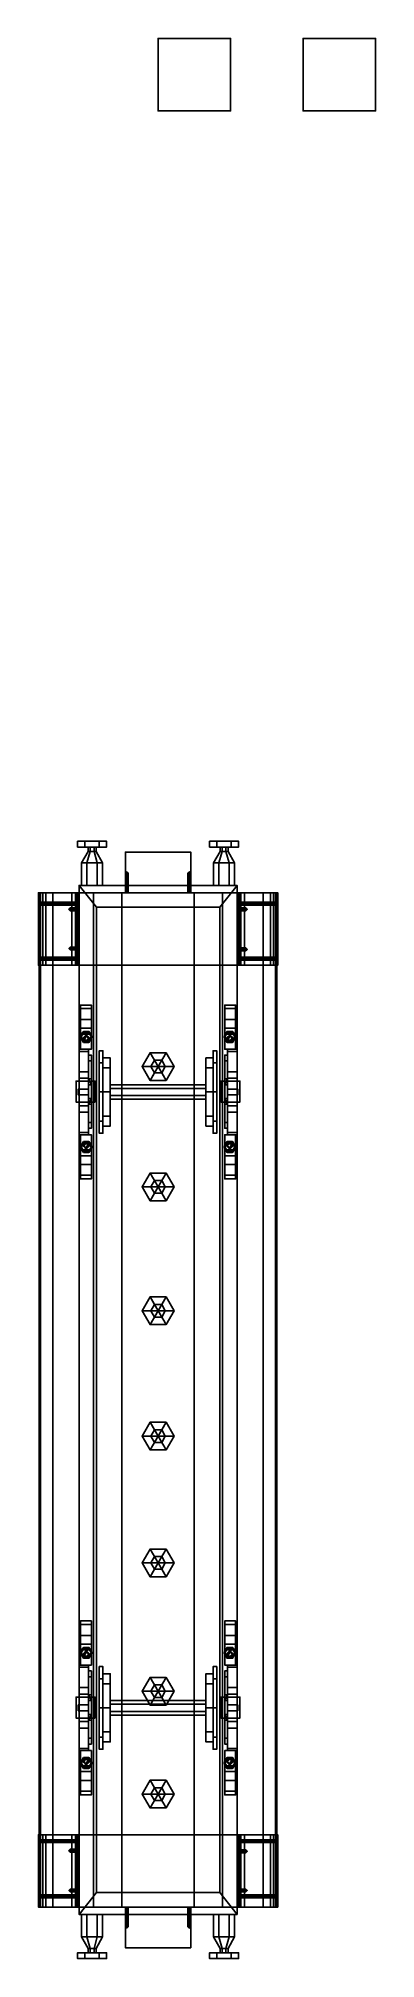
# Model space of a CAD drawing. Header units: millimetres. Extents: x -1.7 to 3, y -7.7 to 18.8.
import ezdxf

# ---------------------------------------------------------------- set-up
doc = ezdxf.new("R2010")
doc.units = ezdxf.units.MM
for name, color, linetype in [('buffer', 1, 'Continuous'), ('suspension', 5, 'Continuous'), ('wheels', 2, 'Continuous')]:
    doc.layers.add(name, color=color, linetype=linetype)

msp = doc.modelspace()

# ---------------------------------------------------------------- linework, layer by layer
for points in [[(1, 18.79, 1), (1, 18.79), (0, 18.79), (0, 18.79, 1)], [(1, 18.79), (1, 17.79), (0, 17.79), (0, 18.79)], [(0, 18.79), (0, 17.79), (0, 17.79, 1), (0, 18.79, 1)], [(0, 18.79, 1), (0, 17.79, 1), (1, 17.79, 1), (1, 18.79, 1)], [(1, 17.79, 1), (1, 17.79), (1, 18.79), (1, 18.79, 1)], [(3, 18.79), (3, 17.79), (2, 17.79), (2, 18.79)], [(2, 18.79), (2, 17.79), (3, 17.79), (3, 18.79)], [(0, 17.79, 1), (0, 17.79), (1, 17.79), (1, 17.79, 1)], [(0.45, 7, 1.26), (0.45, 7.56, 1.26), (-0.45, 7.56, 1.26), (-0.45, 7, 1.26)], [(-0.45, 7, 1.26), (-0.45, 7.56, 1.26), (0.45, 7.56, 1.26), (0.45, 7, 1.26)], [(-0.43, 7.29, 1.26), (-0.45, 7.27, 1.26), (-0.45, 7.27, 2.16), (-0.43, 7.29, 2.18)], [(-0.43, 7.29, 2.18), (-0.45, 7.27, 2.16), (-0.45, 7, 2.16), (-0.43, 7, 2.18)], [(-0.45, 7.27, 1.26), (-0.43, 7.25, 1.26), (-0.43, 7.25, 2.14), (-0.45, 7.27, 2.16)], [(-0.45, 7.27, 2.16), (-0.43, 7.25, 2.14), (-0.43, 7, 2.14), (-0.45, 7, 2.16)], [(-0.41, 7.27, 1.26), (-0.43, 7.29, 1.26), (-0.43, 7.29, 2.18), (-0.41, 7.27, 2.16)], [(-0.41, 7.27, 2.16), (-0.43, 7.29, 2.18), (-0.43, 7, 2.18), (-0.41, 7, 2.16)], [(-0.43, 7.25, 1.26), (-0.41, 7.27, 1.26), (-0.41, 7.27, 2.16), (-0.43, 7.25, 2.14)], [(-0.43, 7.25, 2.14), (-0.41, 7.27, 2.16), (-0.41, 7, 2.16), (-0.43, 7, 2.14)], [(0.43, 7.29, 1.26), (0.41, 7.27, 1.26), (0.41, 7.27, 2.16), (0.43, 7.29, 2.18)], [(0.43, 7.29, 2.18), (0.41, 7.27, 2.16), (0.41, 7, 2.16), (0.43, 7, 2.18)], [(0.41, 7.27, 1.26), (0.43, 7.25, 1.26), (0.43, 7.25, 2.14), (0.41, 7.27, 2.16)], [(0.41, 7.27, 2.16), (0.43, 7.25, 2.14), (0.43, 7, 2.14), (0.41, 7, 2.16)], [(0.45, 7.27, 1.26), (0.43, 7.29, 1.26), (0.43, 7.29, 2.18), (0.45, 7.27, 2.16)], [(0.45, 7.27, 2.16), (0.43, 7.29, 2.18), (0.43, 7, 2.18), (0.45, 7, 2.16)], [(0.43, 7.25, 1.26), (0.45, 7.27, 1.26), (0.45, 7.27, 2.16), (0.43, 7.25, 2.14)], [(0.43, 7.25, 2.14), (0.45, 7.27, 2.16), (0.45, 7, 2.16), (0.43, 7, 2.14)], [(-1.19, 6, 0.51), (-1.19, 7, 0.51), (-1.65, 7, 0.51), (-1.65, 6, 0.51)], [(-1.65, 6, 0.51), (-1.65, 7, 0.51), (-1.19, 7, 0.51), (-1.19, 6, 0.51)], [(-1.64, 7, 3.45), (-1.64, -7, 3.45), (-1.64, -7, 3.59), (-1.64, 7, 3.59)], [(1.64, 7, 3.59), (1.64, 7, 3.45), (-1.64, 7, 3.45), (-1.64, 7, 3.59)], [(-1.64, 7, 3.59), (-1.64, -7, 3.59), (-1.62, -7, 3.73), (-1.62, 7, 3.73)], [(1.62, 7, 3.73), (1.64, 7, 3.59), (-1.64, 7, 3.59), (-1.62, 7, 3.73)], [(-1.12, 7, 3.45), (-1.12, 6, 3.45), (-1.64, 6, 3.45), (-1.64, 7, 3.45)], [(-1.62, 7, 3.73), (-1.45, 7, 3.83), (1.45, 7, 3.83), (1.62, 7, 3.73)], [(-1.62, -7, 3.73), (-1.45, -7, 3.83), (-1.45, 7, 3.83), (-1.62, 7, 3.73)], [(-1.59, 6, 0.76), (-1.59, 7, 0.76), (-1.14, 7, 0.76), (-1.14, 6, 0.76)], [(-1.14, 6, 0.76), (-1.14, 7, 0.76), (-1.59, 7, 0.76), (-1.59, 6, 0.76)], [(-1.1, 6, 0.93), (-1.1, 7, 0.93), (-1.55, 7, 0.93), (-1.55, 6, 0.93)], [(-1.55, 6, 0.93), (-1.55, 7, 0.93), (-1.1, 7, 0.93), (-1.1, 6, 0.93)], [(0.89, 7, 4.03), (1.45, 7, 3.83), (-1.45, 7, 3.83), (-0.89, 7, 4.03)], [(-1.45, 7, 3.83), (-1.45, -7, 3.83), (-0.89, -7, 4.03), (-0.89, 7, 4.03)], [(-1.12, 7, 1.19), (-1.12, 6, 1.19), (-1.12, 6, 3.45), (-1.12, 7, 3.45)], [(1.12, 7, 3.45), (1.12, 7, 1.19), (-1.12, 7, 1.19), (-1.12, 7, 3.45)], [(1.12, 7, 1.19), (1.12, 6, 1.19), (-1.12, 6, 1.19), (-1.12, 7, 1.19)], [(-1.09, 7.1, 0.92), (-1.09, -7.1, 0.92), (-1.09, -7.1, 1.19), (-1.09, 7.1, 1.19)], [(-0.85, 6.8, 0.92), (-0.85, -6.8, 0.92), (-1.09, -7.1, 0.92), (-1.09, 7.1, 0.92)], [(1.09, 7, 1.19), (1.09, 7.1, 1.19), (-1.09, 7.1, 1.19), (-1.09, 7, 1.19)], [(1.09, 7.1, 1.19), (1.09, 7.1, 0.92), (-1.09, 7.1, 0.92), (-1.09, 7.1, 1.19)], [(-1.09, 7.1, 0.92), (1.09, 7.1, 0.92), (0.85, 6.8, 0.92), (-0.85, 6.8, 0.92)], [(-0.89, 7, 4.03), (-0.5, 7, 4.14), (0.5, 7, 4.14), (0.89, 7, 4.03)], [(-0.89, -7, 4.03), (-0.5, -7, 4.14), (-0.5, 7, 4.14), (-0.89, 7, 4.03)], [(-0.5, 7, 4.14), (-0.5, -7, 4.14), (0.5, -7, 4.14), (0.5, 7, 4.14)], [(-0.43, 7.11, 1.26), (-0.45, 7.09, 1.26), (-0.45, 7.09, 2.16), (-0.43, 7.11, 2.14)], [(-0.45, 7.09, 1.26), (-0.43, 7.07, 1.26), (-0.43, 7.07, 2.14), (-0.45, 7.09, 2.16)], [(-0.41, 7.09, 1.26), (-0.43, 7.11, 1.26), (-0.43, 7.11, 2.14), (-0.41, 7.09, 2.16)], [(-0.43, 7.07, 1.26), (-0.41, 7.09, 1.26), (-0.41, 7.09, 2.16), (-0.43, 7.07, 2.14)], [(0.43, 7.11, 1.26), (0.41, 7.09, 1.26), (0.41, 7.09, 2.16), (0.43, 7.11, 2.14)], [(0.41, 7.09, 1.26), (0.43, 7.07, 1.26), (0.43, 7.07, 2.14), (0.41, 7.09, 2.16)], [(0.45, 7.09, 1.26), (0.43, 7.11, 1.26), (0.43, 7.11, 2.14), (0.45, 7.09, 2.16)], [(0.43, 7.07, 1.26), (0.45, 7.09, 1.26), (0.45, 7.09, 2.16), (0.43, 7.07, 2.14)], [(0.5, 7, 4.14), (0.5, -7, 4.14), (0.89, -7, 4.03), (0.89, 7, 4.03)], [(1.09, 7.1, 0.92), (1.09, -7.1, 0.92), (0.85, -6.8, 0.92), (0.85, 6.8, 0.92)], [(0.89, -7, 4.03), (1.45, -7, 3.83), (1.45, 7, 3.83), (0.89, 7, 4.03)], [(1.09, -7.1, 1.19), (1.09, -7.1, 0.92), (1.09, 7.1, 0.92), (1.09, 7.1, 1.19)], [(1.1, 7, 0.93), (1.1, 6, 0.93), (1.55, 6, 0.93), (1.55, 7, 0.93)], [(1.55, 7, 0.93), (1.55, 6, 0.93), (1.1, 6, 0.93), (1.1, 7, 0.93)], [(1.12, 6, 3.45), (1.12, 6, 1.19), (1.12, 7, 1.19), (1.12, 7, 3.45)], [(1.64, 7, 3.45), (1.64, 6, 3.45), (1.12, 6, 3.45), (1.12, 7, 3.45)], [(1.59, 7, 0.76), (1.59, 6, 0.76), (1.14, 6, 0.76), (1.14, 7, 0.76)], [(1.14, 7, 0.76), (1.14, 6, 0.76), (1.59, 6, 0.76), (1.59, 7, 0.76)], [(1.19, 7, 0.51), (1.19, 6, 0.51), (1.65, 6, 0.51), (1.65, 7, 0.51)], [(1.65, 7, 0.51), (1.65, 6, 0.51), (1.19, 6, 0.51), (1.19, 7, 0.51)], [(1.45, 7, 3.83), (1.45, -7, 3.83), (1.62, -7, 3.73), (1.62, 7, 3.73)], [(1.62, -7, 3.73), (1.64, -7, 3.59), (1.64, 7, 3.59), (1.62, 7, 3.73)], [(1.64, -7, 3.59), (1.64, -7, 3.45), (1.64, 7, 3.45), (1.64, 7, 3.59)], [(-1.63, 6.87, 0.51), (-1.65, 6.85, 0.51), (-1.65, 6.85, 1.75), (-1.63, 6.87, 1.75)], [(-1.63, 6.87, 1.75), (-1.65, 6.85, 1.75), (-1.57, 6.85, 1.97), (-1.55, 6.87, 1.97)], [(-1.65, 6.85, 0.51), (-1.63, 6.83, 0.51), (-1.63, 6.83, 1.75), (-1.65, 6.85, 1.75)], [(-1.65, 6.85, 1.75), (-1.63, 6.83, 1.75), (-1.55, 6.83, 1.97), (-1.57, 6.85, 1.97)], [(-1.61, 6.85, 0.51), (-1.63, 6.87, 0.51), (-1.63, 6.87, 1.75), (-1.61, 6.85, 1.75)], [(-1.61, 6.85, 1.75), (-1.63, 6.87, 1.75), (-1.55, 6.87, 1.97), (-1.53, 6.85, 1.97)], [(-1.63, 6.83, 0.51), (-1.61, 6.85, 0.51), (-1.61, 6.85, 1.75), (-1.63, 6.83, 1.75)], [(-1.63, 6.83, 1.75), (-1.61, 6.85, 1.75), (-1.53, 6.85, 1.97), (-1.55, 6.83, 1.97)], [(-1.55, 6.87, 1.97), (-1.57, 6.85, 1.97), (-1.48, 6.85, 2.12), (-1.48, 6.87, 2.09)], [(-1.57, 6.85, 1.97), (-1.55, 6.83, 1.97), (-1.48, 6.83, 2.09), (-1.48, 6.85, 2.12)], [(-1.53, 6.85, 1.97), (-1.55, 6.87, 1.97), (-1.48, 6.87, 2.09), (-1.48, 6.85, 2.06)], [(-1.55, 6.83, 1.97), (-1.53, 6.85, 1.97), (-1.48, 6.85, 2.06), (-1.48, 6.83, 2.09)], [(-1.48, 6.87, 2.09), (-1.48, 6.85, 2.12), (-1.35, 6.85, 2.27), (-1.35, 6.87, 2.25)], [(-1.48, 6.85, 2.06), (-1.48, 6.87, 2.09), (-1.35, 6.87, 2.25), (-1.35, 6.85, 2.23)], [(-1.48, 6.85, 2.12), (-1.48, 6.83, 2.09), (-1.35, 6.83, 2.25), (-1.35, 6.85, 2.27)], [(-1.48, 6.83, 2.09), (-1.48, 6.85, 2.06), (-1.35, 6.85, 2.23), (-1.35, 6.83, 2.25)], [(-1.35, 6.87, 2.25), (-1.35, 6.85, 2.27), (-1.12, 6.85, 2.39), (-1.12, 6.87, 2.37)], [(-1.35, 6.85, 2.23), (-1.35, 6.87, 2.25), (-1.12, 6.87, 2.37), (-1.12, 6.85, 2.35)], [(-1.35, 6.85, 2.27), (-1.35, 6.83, 2.25), (-1.12, 6.83, 2.37), (-1.12, 6.85, 2.39)], [(-1.35, 6.83, 2.25), (-1.35, 6.85, 2.23), (-1.12, 6.85, 2.35), (-1.12, 6.83, 2.37)], [(-1.21, 6.79, 0.51), (-1.23, 6.77, 0.51), (-1.09, 6.77, 1.16), (-1.09, 6.79, 1.08)], [(-1.23, 6.77, 0.51), (-1.21, 6.75, 0.51), (-1.09, 6.75, 1.08), (-1.09, 6.77, 1.16)], [(-1.19, 6.77, 0.51), (-1.21, 6.79, 0.51), (-1.09, 6.79, 1.08), (-1.09, 6.77, 0.99)], [(-1.21, 6.75, 0.51), (-1.19, 6.77, 0.51), (-1.09, 6.77, 0.99), (-1.09, 6.75, 1.08)], [(-0.85, -6.8, 1.19), (-0.85, -6.8, 0.92), (-0.85, 6.8, 0.92), (-0.85, 6.8, 1.19)], [(-0.85, 6.8, 0.92), (0.85, 6.8, 0.92), (0.85, 6.8, 1.19), (-0.85, 6.8, 1.19)], [(0.85, 6.8, 0.92), (0.85, -6.8, 0.92), (0.85, -6.8, 1.19), (0.85, 6.8, 1.19)], [(1.23, 6.77, 0.51), (1.21, 6.79, 0.51), (1.09, 6.79, 1.08), (1.09, 6.77, 1.16)], [(1.21, 6.79, 0.51), (1.19, 6.77, 0.51), (1.09, 6.77, 0.99), (1.09, 6.79, 1.08)], [(1.19, 6.77, 0.51), (1.21, 6.75, 0.51), (1.09, 6.75, 1.08), (1.09, 6.77, 0.99)], [(1.21, 6.75, 0.51), (1.23, 6.77, 0.51), (1.09, 6.77, 1.16), (1.09, 6.75, 1.08)], [(1.35, 6.85, 2.27), (1.35, 6.87, 2.25), (1.12, 6.87, 2.37), (1.12, 6.85, 2.39)], [(1.35, 6.87, 2.25), (1.35, 6.85, 2.23), (1.12, 6.85, 2.35), (1.12, 6.87, 2.37)], [(1.35, 6.83, 2.25), (1.35, 6.85, 2.27), (1.12, 6.85, 2.39), (1.12, 6.83, 2.37)], [(1.35, 6.85, 2.23), (1.35, 6.83, 2.25), (1.12, 6.83, 2.37), (1.12, 6.85, 2.35)], [(1.48, 6.85, 2.12), (1.48, 6.87, 2.09), (1.35, 6.87, 2.25), (1.35, 6.85, 2.27)], [(1.48, 6.87, 2.09), (1.48, 6.85, 2.06), (1.35, 6.85, 2.23), (1.35, 6.87, 2.25)], [(1.48, 6.83, 2.09), (1.48, 6.85, 2.12), (1.35, 6.85, 2.27), (1.35, 6.83, 2.25)], [(1.48, 6.85, 2.06), (1.48, 6.83, 2.09), (1.35, 6.83, 2.25), (1.35, 6.85, 2.23)], [(1.57, 6.85, 1.97), (1.55, 6.87, 1.97), (1.48, 6.87, 2.09), (1.48, 6.85, 2.12)], [(1.55, 6.87, 1.97), (1.53, 6.85, 1.97), (1.48, 6.85, 2.06), (1.48, 6.87, 2.09)], [(1.55, 6.83, 1.97), (1.57, 6.85, 1.97), (1.48, 6.85, 2.12), (1.48, 6.83, 2.09)], [(1.53, 6.85, 1.97), (1.55, 6.83, 1.97), (1.48, 6.83, 2.09), (1.48, 6.85, 2.06)], [(1.63, 6.87, 1.75), (1.61, 6.85, 1.75), (1.53, 6.85, 1.97), (1.55, 6.87, 1.97)], [(1.61, 6.85, 1.75), (1.63, 6.83, 1.75), (1.55, 6.83, 1.97), (1.53, 6.85, 1.97)], [(1.65, 6.85, 1.75), (1.63, 6.87, 1.75), (1.55, 6.87, 1.97), (1.57, 6.85, 1.97)], [(1.63, 6.83, 1.75), (1.65, 6.85, 1.75), (1.57, 6.85, 1.97), (1.55, 6.83, 1.97)], [(1.63, 6.87, 0.51), (1.61, 6.85, 0.51), (1.61, 6.85, 1.75), (1.63, 6.87, 1.75)], [(1.61, 6.85, 0.51), (1.63, 6.83, 0.51), (1.63, 6.83, 1.75), (1.61, 6.85, 1.75)], [(1.65, 6.85, 0.51), (1.63, 6.87, 0.51), (1.63, 6.87, 1.75), (1.65, 6.85, 1.75)], [(1.63, 6.83, 0.51), (1.65, 6.85, 0.51), (1.65, 6.85, 1.75), (1.63, 6.83, 1.75)], [(-1.63, 6.11, 0.51), (-1.65, 6.09, 0.51), (-1.65, 6.09, 1.75), (-1.63, 6.11, 1.75)], [(-1.63, 6.11, 1.75), (-1.65, 6.09, 1.75), (-1.57, 6.09, 1.97), (-1.55, 6.11, 1.97)], [(-1.61, 6.09, 0.51), (-1.63, 6.11, 0.51), (-1.63, 6.11, 1.75), (-1.61, 6.09, 1.75)], [(-1.61, 6.09, 1.75), (-1.63, 6.11, 1.75), (-1.55, 6.11, 1.97), (-1.53, 6.09, 1.97)], [(-1.55, 6.11, 1.97), (-1.57, 6.09, 1.97), (-1.48, 6.09, 2.12), (-1.48, 6.11, 2.09)], [(-1.53, 6.09, 1.97), (-1.55, 6.11, 1.97), (-1.48, 6.11, 2.09), (-1.48, 6.09, 2.06)], [(-1.48, 6.11, 2.09), (-1.48, 6.09, 2.12), (-1.35, 6.09, 2.27), (-1.35, 6.11, 2.25)], [(-1.48, 6.09, 2.06), (-1.48, 6.11, 2.09), (-1.35, 6.11, 2.25), (-1.35, 6.09, 2.23)], [(-1.35, 6.11, 2.25), (-1.35, 6.09, 2.27), (-1.12, 6.09, 2.39), (-1.12, 6.11, 2.37)], [(-1.35, 6.09, 2.23), (-1.35, 6.11, 2.25), (-1.12, 6.11, 2.37), (-1.12, 6.09, 2.35)], [(-1.21, 6.25, 0.51), (-1.23, 6.23, 0.51), (-1.09, 6.23, 1.16), (-1.09, 6.25, 1.08)], [(-1.23, 6.23, 0.51), (-1.21, 6.21, 0.51), (-1.09, 6.21, 1.08), (-1.09, 6.23, 1.16)], [(-1.19, 6.23, 0.51), (-1.21, 6.25, 0.51), (-1.09, 6.25, 1.08), (-1.09, 6.23, 0.99)], [(-1.21, 6.21, 0.51), (-1.19, 6.23, 0.51), (-1.09, 6.23, 0.99), (-1.09, 6.21, 1.08)], [(1.23, 6.22, 0.51), (1.21, 6.24, 0.51), (1.09, 6.24, 1.08), (1.09, 6.22, 1.16)], [(1.21, 6.24, 0.51), (1.19, 6.22, 0.51), (1.09, 6.22, 0.99), (1.09, 6.24, 1.08)], [(1.19, 6.22, 0.51), (1.21, 6.2, 0.51), (1.09, 6.2, 1.08), (1.09, 6.22, 0.99)], [(1.21, 6.2, 0.51), (1.23, 6.22, 0.51), (1.09, 6.22, 1.16), (1.09, 6.2, 1.08)], [(1.35, 6.09, 2.27), (1.35, 6.11, 2.25), (1.12, 6.11, 2.37), (1.12, 6.09, 2.39)], [(1.35, 6.11, 2.25), (1.35, 6.09, 2.23), (1.12, 6.09, 2.35), (1.12, 6.11, 2.37)], [(1.48, 6.09, 2.12), (1.48, 6.11, 2.09), (1.35, 6.11, 2.25), (1.35, 6.09, 2.27)], [(1.48, 6.11, 2.09), (1.48, 6.09, 2.06), (1.35, 6.09, 2.23), (1.35, 6.11, 2.25)], [(1.57, 6.09, 1.97), (1.55, 6.11, 1.97), (1.48, 6.11, 2.09), (1.48, 6.09, 2.12)], [(1.55, 6.11, 1.97), (1.53, 6.09, 1.97), (1.48, 6.09, 2.06), (1.48, 6.11, 2.09)], [(1.63, 6.11, 1.75), (1.61, 6.09, 1.75), (1.53, 6.09, 1.97), (1.55, 6.11, 1.97)], [(1.65, 6.09, 1.75), (1.63, 6.11, 1.75), (1.55, 6.11, 1.97), (1.57, 6.09, 1.97)], [(1.63, 6.11, 0.51), (1.61, 6.09, 0.51), (1.61, 6.09, 1.75), (1.63, 6.11, 1.75)], [(1.65, 6.09, 0.51), (1.63, 6.11, 0.51), (1.63, 6.11, 1.75), (1.65, 6.09, 1.75)], [(-1.65, 6.09, 0.51), (-1.63, 6.07, 0.51), (-1.63, 6.07, 1.75), (-1.65, 6.09, 1.75)], [(-1.65, 6.09, 1.75), (-1.63, 6.07, 1.75), (-1.55, 6.07, 1.97), (-1.57, 6.09, 1.97)], [(-1.64, 6, 1.19), (-1.64, -6, 1.19), (-1.64, -6, 3.45), (-1.64, 6, 3.45)], [(1.64, 6, 3.45), (1.64, 6, 1.19), (-1.64, 6, 1.19), (-1.64, 6, 3.45)], [(1.64, 6, 1.19), (1.64, -6, 1.19), (-1.64, -6, 1.19), (-1.64, 6, 1.19)], [(-1.12, 6, 1.19), (-1.64, 6, 1.19), (-1.64, 6, 3.45), (-1.12, 6, 3.45)], [(-1.63, 6.07, 0.51), (-1.61, 6.09, 0.51), (-1.61, 6.09, 1.75), (-1.63, 6.07, 1.75)], [(-1.63, 6.07, 1.75), (-1.61, 6.09, 1.75), (-1.53, 6.09, 1.97), (-1.55, 6.07, 1.97)], [(-1.57, 6.09, 1.97), (-1.55, 6.07, 1.97), (-1.48, 6.07, 2.09), (-1.48, 6.09, 2.12)], [(-1.55, 6.07, 1.97), (-1.53, 6.09, 1.97), (-1.48, 6.09, 2.06), (-1.48, 6.07, 2.09)], [(-1.48, 6.09, 2.12), (-1.48, 6.07, 2.09), (-1.35, 6.07, 2.25), (-1.35, 6.09, 2.27)], [(-1.48, 6.07, 2.09), (-1.48, 6.09, 2.06), (-1.35, 6.09, 2.23), (-1.35, 6.07, 2.25)], [(-1.35, 6.09, 2.27), (-1.35, 6.07, 2.25), (-1.12, 6.07, 2.37), (-1.12, 6.09, 2.39)], [(-1.35, 6.07, 2.25), (-1.35, 6.09, 2.23), (-1.12, 6.09, 2.35), (-1.12, 6.07, 2.37)], [(1.35, 6.07, 2.25), (1.35, 6.09, 2.27), (1.12, 6.09, 2.39), (1.12, 6.07, 2.37)], [(1.35, 6.09, 2.23), (1.35, 6.07, 2.25), (1.12, 6.07, 2.37), (1.12, 6.09, 2.35)], [(1.64, 6, 1.19), (1.12, 6, 1.19), (1.12, 6, 3.45), (1.64, 6, 3.45)], [(1.48, 6.07, 2.09), (1.48, 6.09, 2.12), (1.35, 6.09, 2.27), (1.35, 6.07, 2.25)], [(1.48, 6.09, 2.06), (1.48, 6.07, 2.09), (1.35, 6.07, 2.25), (1.35, 6.09, 2.23)], [(1.55, 6.07, 1.97), (1.57, 6.09, 1.97), (1.48, 6.09, 2.12), (1.48, 6.07, 2.09)], [(1.53, 6.09, 1.97), (1.55, 6.07, 1.97), (1.48, 6.07, 2.09), (1.48, 6.09, 2.06)], [(1.61, 6.09, 1.75), (1.63, 6.07, 1.75), (1.55, 6.07, 1.97), (1.53, 6.09, 1.97)], [(1.63, 6.07, 1.75), (1.65, 6.09, 1.75), (1.57, 6.09, 1.97), (1.55, 6.07, 1.97)], [(1.61, 6.09, 0.51), (1.63, 6.07, 0.51), (1.63, 6.07, 1.75), (1.61, 6.09, 1.75)], [(1.63, 6.07, 0.51), (1.65, 6.09, 0.51), (1.65, 6.09, 1.75), (1.63, 6.07, 1.75)], [(1.64, -6, 3.45), (1.64, -6, 1.19), (1.64, 6, 1.19), (1.64, 6, 3.45)], [(-1.09, 4.84, 0.92), (-1.09, 4.44, 0.69), (-1.09, 4.53, 0.81), (-1.09, 4.81, 0.92)], [(-0.96, 4.84, 0.92), (-0.96, 4.44, 0.69), (-1.09, 4.44, 0.69), (-1.09, 4.84, 0.92)], [(-1.09, 4.81, 0.92), (-1.09, 4.53, 0.81), (-0.96, 4.53, 0.81), (-0.96, 4.81, 0.92)], [(-0.96, 4.53, 0.81), (-0.96, 4.44, 0.69), (-0.96, 4.84, 0.92), (-0.96, 4.81, 0.92)], [(-0.11, 4.791, 4.38), (-0.22, 4.6, 4.38), (0, 4.6, 4.52)], [(-0.05, 4.687, 4.3), (-0.1, 4.6, 4.3), (-0.22, 4.6, 4.38), (-0.11, 4.791, 4.38)], [(0.11, 4.791, 4.38), (-0.11, 4.791, 4.38), (0, 4.6, 4.52)], [(0.05, 4.687, 4.3), (-0.05, 4.687, 4.3), (-0.11, 4.791, 4.38), (0.11, 4.791, 4.38)], [(0.22, 4.6, 4.38), (0.11, 4.791, 4.38), (0, 4.6, 4.52)], [(0.1, 4.6, 4.3), (0.05, 4.687, 4.3), (0.11, 4.791, 4.38), (0.22, 4.6, 4.38)], [(1.09, 4.84, 0.92), (1.09, 4.44, 0.69), (0.96, 4.44, 0.69), (0.96, 4.84, 0.92)], [(0.96, 4.84, 0.92), (0.96, 4.44, 0.69), (0.96, 4.53, 0.81), (0.96, 4.81, 0.92)], [(0.96, 4.81, 0.92), (0.96, 4.53, 0.81), (1.09, 4.53, 0.81), (1.09, 4.81, 0.92)], [(1.09, 4.53, 0.81), (1.09, 4.44, 0.69), (1.09, 4.84, 0.92), (1.09, 4.81, 0.92)], [(-1.09, 4.44, 0.69), (-1.09, 4.29, 0.69), (-1.09, 4.29, 0.81), (-1.09, 4.53, 0.81)], [(-1.09, 4.53, 0.81), (-1.09, 4.29, 0.81), (-0.96, 4.29, 0.81), (-0.96, 4.53, 0.81)], [(-0.96, 4.76, 0.92), (-0.96, 4.43, 0.4), (-0.96, 4.43, 0.54), (-0.96, 4.68, 0.92)], [(-0.92, 4.76, 0.92), (-0.92, 4.43, 0.4), (-0.96, 4.43, 0.4), (-0.96, 4.76, 0.92)], [(-0.96, 4.68, 0.92), (-0.96, 4.43, 0.54), (-0.92, 4.43, 0.54), (-0.92, 4.68, 0.92)], [(-0.92, 4.43, 0.54), (-0.92, 4.43, 0.4), (-0.92, 4.76, 0.92), (-0.92, 4.68, 0.92)], [(-0.22, 4.6, 4.38), (-0.11, 4.409, 4.38), (0, 4.6, 4.52)], [(-0.1, 4.6, 4.3), (-0.05, 4.513, 4.3), (-0.11, 4.409, 4.38), (-0.22, 4.6, 4.38)], [(-0.11, 4.409, 4.38), (0.11, 4.409, 4.38), (0, 4.6, 4.52)], [(-0.05, 4.513, 4.3), (0.05, 4.513, 4.3), (0.11, 4.409, 4.38), (-0.11, 4.409, 4.38)], [(-0.05, 4.687, 4.14), (-0.1, 4.6, 4.14), (-0.1, 4.6, 4.3), (-0.05, 4.687, 4.3)], [(-0.1, 4.6, 4.14), (-0.05, 4.513, 4.14), (-0.05, 4.513, 4.3), (-0.1, 4.6, 4.3)], [(0.05, 4.687, 4.14), (-0.05, 4.687, 4.14), (-0.05, 4.687, 4.3), (0.05, 4.687, 4.3)], [(-0.05, 4.513, 4.14), (0.05, 4.513, 4.14), (0.05, 4.513, 4.3), (-0.05, 4.513, 4.3)], [(0.11, 4.409, 4.38), (0.22, 4.6, 4.38), (0, 4.6, 4.52)], [(0.1, 4.6, 4.14), (0.05, 4.687, 4.14), (0.05, 4.687, 4.3), (0.1, 4.6, 4.3)], [(0.05, 4.513, 4.14), (0.1, 4.6, 4.14), (0.1, 4.6, 4.3), (0.05, 4.513, 4.3)], [(0.05, 4.513, 4.3), (0.1, 4.6, 4.3), (0.22, 4.6, 4.38), (0.11, 4.409, 4.38)], [(0.96, 4.76, 0.92), (0.96, 4.43, 0.4), (0.92, 4.43, 0.4), (0.92, 4.76, 0.92)], [(0.92, 4.76, 0.92), (0.92, 4.43, 0.4), (0.92, 4.43, 0.54), (0.92, 4.68, 0.92)], [(0.92, 4.68, 0.92), (0.92, 4.43, 0.54), (0.96, 4.43, 0.54), (0.96, 4.68, 0.92)], [(0.96, 4.43, 0.54), (0.96, 4.43, 0.4), (0.96, 4.76, 0.92), (0.96, 4.68, 0.92)], [(0.96, 4.44, 0.69), (0.96, 4.29, 0.69), (0.96, 4.29, 0.81), (0.96, 4.53, 0.81)], [(0.96, 4.53, 0.81), (0.96, 4.29, 0.81), (1.09, 4.29, 0.81), (1.09, 4.53, 0.81)], [(1.09, 4.29, 0.81), (1.09, 4.29, 0.69), (1.09, 4.44, 0.69), (1.09, 4.53, 0.81)], [(-0.87, 4.11, 0.68), (-0.87, 4.4, 0.68), (-1.13, 4.4, 0.68), (-1.13, 4.11, 0.68)], [(-1.13, 4.11, 0.4), (-1.13, 4.4, 0.4), (-0.87, 4.4, 0.4), (-0.87, 4.11, 0.4)], [(-1.13, 4.4, 0.68), (-1.13, 4.4, 0.4), (-1.13, 4.11, 0.4), (-1.13, 4.11, 0.68)], [(-0.87, 4.4, 0.68), (-0.87, 4.4, 0.4), (-1.13, 4.4, 0.4), (-1.13, 4.4, 0.68)], [(-0.96, 4.29, 0.82), (-0.96, 4.29, 0.68), (-1.1, 4.29, 0.68), (-1.1, 4.29, 0.82)], [(-1.1, 4.29, 0.82), (-1.1, 4.29, 0.68), (-1.1, 4.21, 0.68), (-1.1, 4.21, 0.82)], [(-0.96, 4.21, 0.82), (-0.96, 4.29, 0.82), (-1.1, 4.29, 0.82), (-1.1, 4.21, 0.82)], [(-0.96, 4.44, 0.69), (-0.96, 4.29, 0.69), (-1.09, 4.29, 0.69), (-1.09, 4.44, 0.69)], [(-0.92, 4.43, 0.92), (-0.92, 4.43, 0.28), (-0.96, 4.43, 0.28), (-0.96, 4.43, 0.92)], [(-0.96, 4.43, 0.92), (-0.96, 4.43, 0.73), (-0.96, 4.35, 0.73), (-0.96, 4.35, 0.92)], [(-0.96, 4.43, 0.73), (-0.96, 4.43, 0.28), (-0.96, 4.08, 0.28), (-0.96, 4.08, 0.73)], [(-0.96, 4.08, 0.28), (-0.96, 4.43, 0.28), (-0.92, 4.43, 0.28), (-0.92, 4.08, 0.28)], [(-0.92, 4.16, 0.73), (-0.92, 4.35, 0.73), (-0.96, 4.43, 0.73), (-0.96, 4.08, 0.73)], [(-0.96, 4.35, 0.92), (-0.96, 4.35, 0.73), (-0.92, 4.35, 0.73), (-0.92, 4.35, 0.92)], [(-0.96, 4.21, 0.68), (-0.96, 4.29, 0.68), (-0.96, 4.29, 0.82), (-0.96, 4.21, 0.82)], [(-0.92, 4.35, 0.73), (-0.92, 4.43, 0.73), (-0.92, 4.43, 0.92), (-0.92, 4.35, 0.92)], [(-0.92, 4.08, 0.28), (-0.92, 4.43, 0.28), (-0.92, 4.43, 0.73), (-0.92, 4.08, 0.73)], [(-0.87, 4.11, 0.4), (-0.87, 4.4, 0.4), (-0.87, 4.4, 0.68), (-0.87, 4.11, 0.68)], [(0.87, 4.4, 0.68), (0.87, 4.11, 0.68), (1.13, 4.11, 0.68), (1.13, 4.4, 0.68)], [(1.13, 4.4, 0.4), (1.13, 4.11, 0.4), (0.87, 4.11, 0.4), (0.87, 4.4, 0.4)], [(0.87, 4.4, 0.4), (0.87, 4.11, 0.4), (0.87, 4.11, 0.68), (0.87, 4.4, 0.68)], [(1.13, 4.4, 0.68), (1.13, 4.4, 0.4), (0.87, 4.4, 0.4), (0.87, 4.4, 0.68)], [(0.96, 4.43, 0.92), (0.96, 4.43, 0.28), (0.92, 4.43, 0.28), (0.92, 4.43, 0.92)], [(0.92, 4.43, 0.73), (0.92, 4.35, 0.73), (0.92, 4.35, 0.92), (0.92, 4.43, 0.92)], [(0.92, 4.43, 0.28), (0.92, 4.08, 0.28), (0.92, 4.08, 0.73), (0.92, 4.43, 0.73)], [(0.96, 4.43, 0.28), (0.96, 4.08, 0.28), (0.92, 4.08, 0.28), (0.92, 4.43, 0.28)], [(0.92, 4.35, 0.73), (0.92, 4.16, 0.73), (0.96, 4.08, 0.73), (0.96, 4.43, 0.73)], [(0.92, 4.35, 0.92), (0.92, 4.35, 0.73), (0.96, 4.35, 0.73), (0.96, 4.35, 0.92)], [(1.09, 4.44, 0.69), (1.09, 4.29, 0.69), (0.96, 4.29, 0.69), (0.96, 4.44, 0.69)], [(0.96, 4.35, 0.92), (0.96, 4.35, 0.73), (0.96, 4.43, 0.73), (0.96, 4.43, 0.92)], [(0.96, 4.08, 0.73), (0.96, 4.08, 0.28), (0.96, 4.43, 0.28), (0.96, 4.43, 0.73)], [(1.1, 4.29, 0.82), (1.1, 4.29, 0.68), (0.96, 4.29, 0.68), (0.96, 4.29, 0.82)], [(0.96, 4.29, 0.68), (0.96, 4.21, 0.68), (0.96, 4.21, 0.82), (0.96, 4.29, 0.82)], [(0.96, 4.29, 0.82), (0.96, 4.21, 0.82), (1.1, 4.21, 0.82), (1.1, 4.29, 0.82)], [(1.1, 4.21, 0.82), (1.1, 4.21, 0.68), (1.1, 4.29, 0.68), (1.1, 4.29, 0.82)], [(1.13, 4.11, 0.68), (1.13, 4.11, 0.4), (1.13, 4.4, 0.4), (1.13, 4.4, 0.68)], [(-1.13, 4.11, 0.68), (-1.13, 4.11, 0.4), (-0.87, 4.11, 0.4), (-0.87, 4.11, 0.68)], [(-1.1, 4.21, 0.82), (-1.1, 4.21, 0.68), (-0.96, 4.21, 0.68), (-0.96, 4.21, 0.82)], [(-1.09, 4.21, 0.81), (-1.09, 4.21, 0.69), (-1.09, 4.06, 0.69), (-1.09, 3.97, 0.81)], [(-1.09, 4.06, 0.69), (-1.09, 4.21, 0.69), (-0.96, 4.21, 0.69), (-0.96, 4.06, 0.69)], [(-0.96, 3.97, 0.81), (-0.96, 4.21, 0.81), (-1.09, 4.21, 0.81), (-1.09, 3.97, 0.81)], [(-1.09, 3.66, 0.92), (-1.09, 4.06, 0.69), (-0.96, 4.06, 0.69), (-0.96, 3.66, 0.92)], [(-1.09, 3.97, 0.81), (-1.09, 4.06, 0.69), (-1.09, 3.66, 0.92), (-1.09, 3.69, 0.92)], [(-0.92, 4.16, 0.92), (-0.92, 4.16, 0.73), (-0.96, 4.16, 0.73), (-0.96, 4.16, 0.92)], [(-0.96, 4.16, 0.92), (-0.96, 4.16, 0.73), (-0.96, 4.08, 0.73), (-0.96, 4.08, 0.92)], [(-0.96, 4.08, 0.92), (-0.96, 4.08, 0.28), (-0.92, 4.08, 0.28), (-0.92, 4.08, 0.92)], [(-0.96, 4.08, 0.54), (-0.96, 4.08, 0.4), (-0.96, 3.75, 0.92), (-0.96, 3.83, 0.92)], [(-0.96, 3.75, 0.92), (-0.96, 4.08, 0.4), (-0.92, 4.08, 0.4), (-0.92, 3.75, 0.92)], [(-0.92, 3.83, 0.92), (-0.92, 4.08, 0.54), (-0.96, 4.08, 0.54), (-0.96, 3.83, 0.92)], [(-0.96, 3.66, 0.92), (-0.96, 4.06, 0.69), (-0.96, 3.97, 0.81), (-0.96, 3.69, 0.92)], [(-0.92, 4.08, 0.73), (-0.92, 4.16, 0.73), (-0.92, 4.16, 0.92), (-0.92, 4.08, 0.92)], [(-0.92, 3.75, 0.92), (-0.92, 4.08, 0.4), (-0.92, 4.08, 0.54), (-0.92, 3.83, 0.92)], [(0.87, 4.11, 0.68), (0.87, 4.11, 0.4), (1.13, 4.11, 0.4), (1.13, 4.11, 0.68)], [(0.96, 4.16, 0.92), (0.96, 4.16, 0.73), (0.92, 4.16, 0.73), (0.92, 4.16, 0.92)], [(0.92, 4.16, 0.73), (0.92, 4.08, 0.73), (0.92, 4.08, 0.92), (0.92, 4.16, 0.92)], [(0.92, 4.08, 0.92), (0.92, 4.08, 0.28), (0.96, 4.08, 0.28), (0.96, 4.08, 0.92)], [(0.92, 4.08, 0.54), (0.92, 4.08, 0.4), (0.92, 3.75, 0.92), (0.92, 3.83, 0.92)], [(0.92, 3.75, 0.92), (0.92, 4.08, 0.4), (0.96, 4.08, 0.4), (0.96, 3.75, 0.92)], [(0.96, 3.83, 0.92), (0.96, 4.08, 0.54), (0.92, 4.08, 0.54), (0.92, 3.83, 0.92)], [(0.96, 4.21, 0.82), (0.96, 4.21, 0.68), (1.1, 4.21, 0.68), (1.1, 4.21, 0.82)], [(0.96, 4.21, 0.81), (0.96, 4.21, 0.69), (0.96, 4.06, 0.69), (0.96, 3.97, 0.81)], [(0.96, 4.06, 0.69), (0.96, 4.21, 0.69), (1.09, 4.21, 0.69), (1.09, 4.06, 0.69)], [(1.09, 3.97, 0.81), (1.09, 4.21, 0.81), (0.96, 4.21, 0.81), (0.96, 3.97, 0.81)], [(0.96, 4.08, 0.92), (0.96, 4.08, 0.73), (0.96, 4.16, 0.73), (0.96, 4.16, 0.92)], [(0.96, 3.75, 0.92), (0.96, 4.08, 0.4), (0.96, 4.08, 0.54), (0.96, 3.83, 0.92)], [(0.96, 3.66, 0.92), (0.96, 4.06, 0.69), (1.09, 4.06, 0.69), (1.09, 3.66, 0.92)], [(0.96, 3.97, 0.81), (0.96, 4.06, 0.69), (0.96, 3.66, 0.92), (0.96, 3.69, 0.92)], [(1.09, 4.06, 0.69), (1.09, 4.21, 0.69), (1.09, 4.21, 0.81), (1.09, 3.97, 0.81)], [(1.09, 3.66, 0.92), (1.09, 4.06, 0.69), (1.09, 3.97, 0.81), (1.09, 3.69, 0.92)], [(-0.96, 3.69, 0.92), (-0.96, 3.97, 0.81), (-1.09, 3.97, 0.81), (-1.09, 3.69, 0.92)], [(1.09, 3.69, 0.92), (1.09, 3.97, 0.81), (0.96, 3.97, 0.81), (0.96, 3.69, 0.92)], [(-0.05, 3.027, 4.3), (-0.1, 2.94, 4.3), (-0.22, 2.94, 4.38), (-0.11, 3.131, 4.38)], [(-0.11, 3.131, 4.38), (-0.22, 2.94, 4.38), (0, 2.94, 4.52)], [(-0.1, 2.94, 4.3), (-0.05, 2.853, 4.3), (-0.11, 2.749, 4.38), (-0.22, 2.94, 4.38)], [(-0.22, 2.94, 4.38), (-0.11, 2.749, 4.38), (0, 2.94, 4.52)], [(0.05, 3.027, 4.3), (-0.05, 3.027, 4.3), (-0.11, 3.131, 4.38), (0.11, 3.131, 4.38)], [(0.11, 3.131, 4.38), (-0.11, 3.131, 4.38), (0, 2.94, 4.52)], [(-0.11, 2.749, 4.38), (0.11, 2.749, 4.38), (0, 2.94, 4.52)], [(-0.05, 3.027, 4.14), (-0.1, 2.94, 4.14), (-0.1, 2.94, 4.3), (-0.05, 3.027, 4.3)], [(-0.1, 2.94, 4.14), (-0.05, 2.853, 4.14), (-0.05, 2.853, 4.3), (-0.1, 2.94, 4.3)], [(0.05, 3.027, 4.14), (-0.05, 3.027, 4.14), (-0.05, 3.027, 4.3), (0.05, 3.027, 4.3)], [(0.22, 2.94, 4.38), (0.11, 3.131, 4.38), (0, 2.94, 4.52)], [(0.11, 2.749, 4.38), (0.22, 2.94, 4.38), (0, 2.94, 4.52)], [(0.1, 2.94, 4.3), (0.05, 3.027, 4.3), (0.11, 3.131, 4.38), (0.22, 2.94, 4.38)], [(0.1, 2.94, 4.14), (0.05, 3.027, 4.14), (0.05, 3.027, 4.3), (0.1, 2.94, 4.3)], [(0.05, 2.853, 4.14), (0.1, 2.94, 4.14), (0.1, 2.94, 4.3), (0.05, 2.853, 4.3)], [(0.05, 2.853, 4.3), (0.1, 2.94, 4.3), (0.22, 2.94, 4.38), (0.11, 2.749, 4.38)], [(-0.05, 2.853, 4.3), (0.05, 2.853, 4.3), (0.11, 2.749, 4.38), (-0.11, 2.749, 4.38)], [(-0.05, 2.853, 4.14), (0.05, 2.853, 4.14), (0.05, 2.853, 4.3), (-0.05, 2.853, 4.3)], [(-0.11, 1.421, 4.38), (-0.22, 1.23, 4.38), (0, 1.23, 4.52)], [(-0.05, 1.317, 4.3), (-0.1, 1.23, 4.3), (-0.22, 1.23, 4.38), (-0.11, 1.421, 4.38)], [(0.11, 1.421, 4.38), (-0.11, 1.421, 4.38), (0, 1.23, 4.52)], [(0.05, 1.317, 4.3), (-0.05, 1.317, 4.3), (-0.11, 1.421, 4.38), (0.11, 1.421, 4.38)], [(0.22, 1.23, 4.38), (0.11, 1.421, 4.38), (0, 1.23, 4.52)], [(0.1, 1.23, 4.3), (0.05, 1.317, 4.3), (0.11, 1.421, 4.38), (0.22, 1.23, 4.38)], [(-0.22, 1.23, 4.38), (-0.11, 1.039, 4.38), (0, 1.23, 4.52)], [(-0.1, 1.23, 4.3), (-0.05, 1.143, 4.3), (-0.11, 1.039, 4.38), (-0.22, 1.23, 4.38)], [(-0.11, 1.039, 4.38), (0.11, 1.039, 4.38), (0, 1.23, 4.52)], [(-0.05, 1.143, 4.3), (0.05, 1.143, 4.3), (0.11, 1.039, 4.38), (-0.11, 1.039, 4.38)], [(-0.05, 1.317, 4.14), (-0.1, 1.23, 4.14), (-0.1, 1.23, 4.3), (-0.05, 1.317, 4.3)], [(-0.1, 1.23, 4.14), (-0.05, 1.143, 4.14), (-0.05, 1.143, 4.3), (-0.1, 1.23, 4.3)], [(0.05, 1.317, 4.14), (-0.05, 1.317, 4.14), (-0.05, 1.317, 4.3), (0.05, 1.317, 4.3)], [(-0.05, 1.143, 4.14), (0.05, 1.143, 4.14), (0.05, 1.143, 4.3), (-0.05, 1.143, 4.3)], [(0.11, 1.039, 4.38), (0.22, 1.23, 4.38), (0, 1.23, 4.52)], [(0.1, 1.23, 4.14), (0.05, 1.317, 4.14), (0.05, 1.317, 4.3), (0.1, 1.23, 4.3)], [(0.05, 1.143, 4.14), (0.1, 1.23, 4.14), (0.1, 1.23, 4.3), (0.05, 1.143, 4.3)], [(0.05, 1.143, 4.3), (0.1, 1.23, 4.3), (0.22, 1.23, 4.38), (0.11, 1.039, 4.38)], [(-0.05, -0.413, 4.3), (-0.1, -0.5, 4.3), (-0.22, -0.5, 4.38), (-0.11, -0.309, 4.38)], [(-0.11, -0.309, 4.38), (-0.22, -0.5, 4.38), (0, -0.5, 4.52)], [(-0.1, -0.5, 4.3), (-0.05, -0.587, 4.3), (-0.11, -0.691, 4.38), (-0.22, -0.5, 4.38)], [(-0.22, -0.5, 4.38), (-0.11, -0.691, 4.38), (0, -0.5, 4.52)], [(0.05, -0.413, 4.3), (-0.05, -0.413, 4.3), (-0.11, -0.309, 4.38), (0.11, -0.309, 4.38)], [(0.11, -0.309, 4.38), (-0.11, -0.309, 4.38), (0, -0.5, 4.52)], [(-0.11, -0.691, 4.38), (0.11, -0.691, 4.38), (0, -0.5, 4.52)], [(-0.05, -0.413, 4.14), (-0.1, -0.5, 4.14), (-0.1, -0.5, 4.3), (-0.05, -0.413, 4.3)], [(-0.1, -0.5, 4.14), (-0.05, -0.587, 4.14), (-0.05, -0.587, 4.3), (-0.1, -0.5, 4.3)], [(0.05, -0.413, 4.14), (-0.05, -0.413, 4.14), (-0.05, -0.413, 4.3), (0.05, -0.413, 4.3)], [(0.22, -0.5, 4.38), (0.11, -0.309, 4.38), (0, -0.5, 4.52)], [(0.11, -0.691, 4.38), (0.22, -0.5, 4.38), (0, -0.5, 4.52)], [(0.1, -0.5, 4.3), (0.05, -0.413, 4.3), (0.11, -0.309, 4.38), (0.22, -0.5, 4.38)], [(0.1, -0.5, 4.14), (0.05, -0.413, 4.14), (0.05, -0.413, 4.3), (0.1, -0.5, 4.3)], [(0.05, -0.587, 4.14), (0.1, -0.5, 4.14), (0.1, -0.5, 4.3), (0.05, -0.587, 4.3)], [(0.05, -0.587, 4.3), (0.1, -0.5, 4.3), (0.22, -0.5, 4.38), (0.11, -0.691, 4.38)], [(-0.05, -0.587, 4.3), (0.05, -0.587, 4.3), (0.11, -0.691, 4.38), (-0.11, -0.691, 4.38)], [(-0.05, -0.587, 4.14), (0.05, -0.587, 4.14), (0.05, -0.587, 4.3), (-0.05, -0.587, 4.3)], [(-0.11, -2.059, 4.38), (-0.22, -2.25, 4.38), (0, -2.25, 4.52)], [(-0.05, -2.163, 4.3), (-0.1, -2.25, 4.3), (-0.22, -2.25, 4.38), (-0.11, -2.059, 4.38)], [(0.11, -2.059, 4.38), (-0.11, -2.059, 4.38), (0, -2.25, 4.52)], [(0.05, -2.163, 4.3), (-0.05, -2.163, 4.3), (-0.11, -2.059, 4.38), (0.11, -2.059, 4.38)], [(0.22, -2.25, 4.38), (0.11, -2.059, 4.38), (0, -2.25, 4.52)], [(0.1, -2.25, 4.3), (0.05, -2.163, 4.3), (0.11, -2.059, 4.38), (0.22, -2.25, 4.38)], [(-0.22, -2.25, 4.38), (-0.11, -2.441, 4.38), (0, -2.25, 4.52)], [(-0.1, -2.25, 4.3), (-0.05, -2.337, 4.3), (-0.11, -2.441, 4.38), (-0.22, -2.25, 4.38)], [(-0.11, -2.441, 4.38), (0.11, -2.441, 4.38), (0, -2.25, 4.52)], [(-0.05, -2.337, 4.3), (0.05, -2.337, 4.3), (0.11, -2.441, 4.38), (-0.11, -2.441, 4.38)], [(-0.05, -2.163, 4.14), (-0.1, -2.25, 4.14), (-0.1, -2.25, 4.3), (-0.05, -2.163, 4.3)], [(-0.1, -2.25, 4.14), (-0.05, -2.337, 4.14), (-0.05, -2.337, 4.3), (-0.1, -2.25, 4.3)], [(0.05, -2.163, 4.14), (-0.05, -2.163, 4.14), (-0.05, -2.163, 4.3), (0.05, -2.163, 4.3)], [(-0.05, -2.337, 4.14), (0.05, -2.337, 4.14), (0.05, -2.337, 4.3), (-0.05, -2.337, 4.3)], [(0.11, -2.441, 4.38), (0.22, -2.25, 4.38), (0, -2.25, 4.52)], [(0.1, -2.25, 4.14), (0.05, -2.163, 4.14), (0.05, -2.163, 4.3), (0.1, -2.25, 4.3)], [(0.05, -2.337, 4.14), (0.1, -2.25, 4.14), (0.1, -2.25, 4.3), (0.05, -2.337, 4.3)], [(0.05, -2.337, 4.3), (0.1, -2.25, 4.3), (0.22, -2.25, 4.38), (0.11, -2.441, 4.38)], [(-1.09, -3.66, 0.92), (-1.09, -4.06, 0.69), (-1.09, -3.97, 0.81), (-1.09, -3.69, 0.92)], [(-0.96, -3.66, 0.92), (-0.96, -4.06, 0.69), (-1.09, -4.06, 0.69), (-1.09, -3.66, 0.92)], [(-1.09, -3.69, 0.92), (-1.09, -3.97, 0.81), (-0.96, -3.97, 0.81), (-0.96, -3.69, 0.92)], [(-0.96, -3.97, 0.81), (-0.96, -4.06, 0.69), (-0.96, -3.66, 0.92), (-0.96, -3.69, 0.92)], [(0.96, -3.66, 0.92), (0.96, -4.06, 0.69), (0.96, -3.97, 0.81), (0.96, -3.69, 0.92)], [(1.09, -3.66, 0.92), (1.09, -4.06, 0.69), (0.96, -4.06, 0.69), (0.96, -3.66, 0.92)], [(0.96, -3.69, 0.92), (0.96, -3.97, 0.81), (1.09, -3.97, 0.81), (1.09, -3.69, 0.92)], [(1.09, -3.97, 0.81), (1.09, -4.06, 0.69), (1.09, -3.66, 0.92), (1.09, -3.69, 0.92)], [(-1.09, -4.06, 0.69), (-1.09, -4.21, 0.69), (-1.09, -4.21, 0.81), (-1.09, -3.97, 0.81)], [(-1.09, -3.97, 0.81), (-1.09, -4.21, 0.81), (-0.96, -4.21, 0.81), (-0.96, -3.97, 0.81)], [(-0.96, -3.74, 0.92), (-0.96, -4.07, 0.4), (-0.96, -4.07, 0.54), (-0.96, -3.82, 0.92)], [(-0.92, -3.74, 0.92), (-0.92, -4.07, 0.4), (-0.96, -4.07, 0.4), (-0.96, -3.74, 0.92)], [(-0.96, -3.82, 0.92), (-0.96, -4.07, 0.54), (-0.92, -4.07, 0.54), (-0.92, -3.82, 0.92)], [(-0.92, -4.07, 0.54), (-0.92, -4.07, 0.4), (-0.92, -3.74, 0.92), (-0.92, -3.82, 0.92)], [(-0.05, -3.933, 4.3), (-0.1, -4.02, 4.3), (-0.22, -4.02, 4.38), (-0.11, -3.829, 4.38)], [(-0.11, -3.829, 4.38), (-0.22, -4.02, 4.38), (0, -4.02, 4.52)], [(0.05, -3.933, 4.3), (-0.05, -3.933, 4.3), (-0.11, -3.829, 4.38), (0.11, -3.829, 4.38)], [(0.11, -3.829, 4.38), (-0.11, -3.829, 4.38), (0, -4.02, 4.52)], [(-0.05, -3.933, 4.14), (-0.1, -4.02, 4.14), (-0.1, -4.02, 4.3), (-0.05, -3.933, 4.3)], [(0.05, -3.933, 4.14), (-0.05, -3.933, 4.14), (-0.05, -3.933, 4.3), (0.05, -3.933, 4.3)], [(0.22, -4.02, 4.38), (0.11, -3.829, 4.38), (0, -4.02, 4.52)], [(0.1, -4.02, 4.3), (0.05, -3.933, 4.3), (0.11, -3.829, 4.38), (0.22, -4.02, 4.38)], [(0.1, -4.02, 4.14), (0.05, -3.933, 4.14), (0.05, -3.933, 4.3), (0.1, -4.02, 4.3)], [(0.92, -3.74, 0.92), (0.92, -4.07, 0.4), (0.92, -4.07, 0.54), (0.92, -3.82, 0.92)], [(0.96, -3.74, 0.92), (0.96, -4.07, 0.4), (0.92, -4.07, 0.4), (0.92, -3.74, 0.92)], [(0.92, -3.82, 0.92), (0.92, -4.07, 0.54), (0.96, -4.07, 0.54), (0.96, -3.82, 0.92)], [(0.96, -4.07, 0.54), (0.96, -4.07, 0.4), (0.96, -3.74, 0.92), (0.96, -3.82, 0.92)], [(0.96, -4.06, 0.69), (0.96, -4.21, 0.69), (0.96, -4.21, 0.81), (0.96, -3.97, 0.81)], [(0.96, -3.97, 0.81), (0.96, -4.21, 0.81), (1.09, -4.21, 0.81), (1.09, -3.97, 0.81)], [(1.09, -4.21, 0.81), (1.09, -4.21, 0.69), (1.09, -4.06, 0.69), (1.09, -3.97, 0.81)], [(-0.87, -4.39, 0.68), (-0.87, -4.1, 0.68), (-1.13, -4.1, 0.68), (-1.13, -4.39, 0.68)], [(-1.13, -4.39, 0.4), (-1.13, -4.1, 0.4), (-0.87, -4.1, 0.4), (-0.87, -4.39, 0.4)], [(-1.13, -4.1, 0.68), (-1.13, -4.1, 0.4), (-1.13, -4.39, 0.4), (-1.13, -4.39, 0.68)], [(-0.87, -4.1, 0.68), (-0.87, -4.1, 0.4), (-1.13, -4.1, 0.4), (-1.13, -4.1, 0.68)], [(-0.96, -4.21, 0.82), (-0.96, -4.21, 0.68), (-1.1, -4.21, 0.68), (-1.1, -4.21, 0.82)], [(-1.1, -4.21, 0.82), (-1.1, -4.21, 0.68), (-1.1, -4.29, 0.68), (-1.1, -4.29, 0.82)], [(-0.96, -4.29, 0.82), (-0.96, -4.21, 0.82), (-1.1, -4.21, 0.82), (-1.1, -4.29, 0.82)], [(-0.96, -4.06, 0.69), (-0.96, -4.21, 0.69), (-1.09, -4.21, 0.69), (-1.09, -4.06, 0.69)], [(-0.96, -4.07, 0.73), (-0.96, -4.07, 0.28), (-0.96, -4.42, 0.28), (-0.96, -4.42, 0.73)], [(-0.96, -4.42, 0.28), (-0.96, -4.07, 0.28), (-0.92, -4.07, 0.28), (-0.92, -4.42, 0.28)], [(-0.92, -4.34, 0.73), (-0.92, -4.15, 0.73), (-0.96, -4.07, 0.73), (-0.96, -4.42, 0.73)], [(-0.92, -4.07, 0.92), (-0.92, -4.07, 0.28), (-0.96, -4.07, 0.28), (-0.96, -4.07, 0.92)], [(-0.96, -4.07, 0.92), (-0.96, -4.07, 0.73), (-0.96, -4.15, 0.73), (-0.96, -4.15, 0.92)], [(-0.96, -4.15, 0.92), (-0.96, -4.15, 0.73), (-0.92, -4.15, 0.73), (-0.92, -4.15, 0.92)], [(-0.96, -4.29, 0.68), (-0.96, -4.21, 0.68), (-0.96, -4.21, 0.82), (-0.96, -4.29, 0.82)], [(-0.92, -4.42, 0.28), (-0.92, -4.07, 0.28), (-0.92, -4.07, 0.73), (-0.92, -4.42, 0.73)], [(-0.92, -4.15, 0.73), (-0.92, -4.07, 0.73), (-0.92, -4.07, 0.92), (-0.92, -4.15, 0.92)], [(-0.87, -4.39, 0.4), (-0.87, -4.1, 0.4), (-0.87, -4.1, 0.68), (-0.87, -4.39, 0.68)], [(-0.1, -4.02, 4.3), (-0.05, -4.107, 4.3), (-0.11, -4.211, 4.38), (-0.22, -4.02, 4.38)], [(-0.22, -4.02, 4.38), (-0.11, -4.211, 4.38), (0, -4.02, 4.52)], [(-0.11, -4.211, 4.38), (0.11, -4.211, 4.38), (0, -4.02, 4.52)], [(-0.05, -4.107, 4.3), (0.05, -4.107, 4.3), (0.11, -4.211, 4.38), (-0.11, -4.211, 4.38)], [(-0.1, -4.02, 4.14), (-0.05, -4.107, 4.14), (-0.05, -4.107, 4.3), (-0.1, -4.02, 4.3)], [(-0.05, -4.107, 4.14), (0.05, -4.107, 4.14), (0.05, -4.107, 4.3), (-0.05, -4.107, 4.3)], [(0.11, -4.211, 4.38), (0.22, -4.02, 4.38), (0, -4.02, 4.52)], [(0.05, -4.107, 4.14), (0.1, -4.02, 4.14), (0.1, -4.02, 4.3), (0.05, -4.107, 4.3)], [(0.05, -4.107, 4.3), (0.1, -4.02, 4.3), (0.22, -4.02, 4.38), (0.11, -4.211, 4.38)], [(0.87, -4.1, 0.68), (0.87, -4.39, 0.68), (1.13, -4.39, 0.68), (1.13, -4.1, 0.68)], [(1.13, -4.1, 0.4), (1.13, -4.39, 0.4), (0.87, -4.39, 0.4), (0.87, -4.1, 0.4)], [(0.87, -4.1, 0.4), (0.87, -4.39, 0.4), (0.87, -4.39, 0.68), (0.87, -4.1, 0.68)], [(1.13, -4.1, 0.68), (1.13, -4.1, 0.4), (0.87, -4.1, 0.4), (0.87, -4.1, 0.68)], [(0.92, -4.07, 0.28), (0.92, -4.42, 0.28), (0.92, -4.42, 0.73), (0.92, -4.07, 0.73)], [(0.96, -4.07, 0.28), (0.96, -4.42, 0.28), (0.92, -4.42, 0.28), (0.92, -4.07, 0.28)], [(0.92, -4.15, 0.73), (0.92, -4.34, 0.73), (0.96, -4.42, 0.73), (0.96, -4.07, 0.73)], [(0.96, -4.07, 0.92), (0.96, -4.07, 0.28), (0.92, -4.07, 0.28), (0.92, -4.07, 0.92)], [(0.92, -4.07, 0.73), (0.92, -4.15, 0.73), (0.92, -4.15, 0.92), (0.92, -4.07, 0.92)], [(0.92, -4.15, 0.92), (0.92, -4.15, 0.73), (0.96, -4.15, 0.73), (0.96, -4.15, 0.92)], [(1.09, -4.06, 0.69), (1.09, -4.21, 0.69), (0.96, -4.21, 0.69), (0.96, -4.06, 0.69)], [(0.96, -4.42, 0.73), (0.96, -4.42, 0.28), (0.96, -4.07, 0.28), (0.96, -4.07, 0.73)], [(0.96, -4.15, 0.92), (0.96, -4.15, 0.73), (0.96, -4.07, 0.73), (0.96, -4.07, 0.92)], [(1.1, -4.21, 0.82), (1.1, -4.21, 0.68), (0.96, -4.21, 0.68), (0.96, -4.21, 0.82)], [(0.96, -4.21, 0.68), (0.96, -4.29, 0.68), (0.96, -4.29, 0.82), (0.96, -4.21, 0.82)], [(0.96, -4.21, 0.82), (0.96, -4.29, 0.82), (1.1, -4.29, 0.82), (1.1, -4.21, 0.82)], [(1.1, -4.29, 0.82), (1.1, -4.29, 0.68), (1.1, -4.21, 0.68), (1.1, -4.21, 0.82)], [(1.13, -4.39, 0.68), (1.13, -4.39, 0.4), (1.13, -4.1, 0.4), (1.13, -4.1, 0.68)], [(-1.13, -4.39, 0.68), (-1.13, -4.39, 0.4), (-0.87, -4.39, 0.4), (-0.87, -4.39, 0.68)], [(-1.1, -4.29, 0.82), (-1.1, -4.29, 0.68), (-0.96, -4.29, 0.68), (-0.96, -4.29, 0.82)], [(-1.09, -4.29, 0.81), (-1.09, -4.29, 0.69), (-1.09, -4.44, 0.69), (-1.09, -4.53, 0.81)], [(-1.09, -4.44, 0.69), (-1.09, -4.29, 0.69), (-0.96, -4.29, 0.69), (-0.96, -4.44, 0.69)], [(-0.96, -4.53, 0.81), (-0.96, -4.29, 0.81), (-1.09, -4.29, 0.81), (-1.09, -4.53, 0.81)], [(-1.09, -4.84, 0.92), (-1.09, -4.44, 0.69), (-0.96, -4.44, 0.69), (-0.96, -4.84, 0.92)], [(-1.09, -4.53, 0.81), (-1.09, -4.44, 0.69), (-1.09, -4.84, 0.92), (-1.09, -4.81, 0.92)], [(-0.92, -4.34, 0.92), (-0.92, -4.34, 0.73), (-0.96, -4.34, 0.73), (-0.96, -4.34, 0.92)], [(-0.96, -4.34, 0.92), (-0.96, -4.34, 0.73), (-0.96, -4.42, 0.73), (-0.96, -4.42, 0.92)], [(-0.96, -4.42, 0.92), (-0.96, -4.42, 0.28), (-0.92, -4.42, 0.28), (-0.92, -4.42, 0.92)], [(-0.92, -4.67, 0.92), (-0.92, -4.42, 0.54), (-0.96, -4.42, 0.54), (-0.96, -4.67, 0.92)], [(-0.96, -4.75, 0.92), (-0.96, -4.42, 0.4), (-0.92, -4.42, 0.4), (-0.92, -4.75, 0.92)], [(-0.96, -4.42, 0.54), (-0.96, -4.42, 0.4), (-0.96, -4.75, 0.92), (-0.96, -4.67, 0.92)], [(-0.96, -4.84, 0.92), (-0.96, -4.44, 0.69), (-0.96, -4.53, 0.81), (-0.96, -4.81, 0.92)], [(-0.92, -4.42, 0.73), (-0.92, -4.34, 0.73), (-0.92, -4.34, 0.92), (-0.92, -4.42, 0.92)], [(-0.92, -4.75, 0.92), (-0.92, -4.42, 0.4), (-0.92, -4.42, 0.54), (-0.92, -4.67, 0.92)], [(0.87, -4.39, 0.68), (0.87, -4.39, 0.4), (1.13, -4.39, 0.4), (1.13, -4.39, 0.68)], [(0.96, -4.34, 0.92), (0.96, -4.34, 0.73), (0.92, -4.34, 0.73), (0.92, -4.34, 0.92)], [(0.92, -4.34, 0.73), (0.92, -4.42, 0.73), (0.92, -4.42, 0.92), (0.92, -4.34, 0.92)], [(0.92, -4.42, 0.92), (0.92, -4.42, 0.28), (0.96, -4.42, 0.28), (0.96, -4.42, 0.92)], [(0.96, -4.67, 0.92), (0.96, -4.42, 0.54), (0.92, -4.42, 0.54), (0.92, -4.67, 0.92)], [(0.92, -4.42, 0.54), (0.92, -4.42, 0.4), (0.92, -4.75, 0.92), (0.92, -4.67, 0.92)], [(0.92, -4.75, 0.92), (0.92, -4.42, 0.4), (0.96, -4.42, 0.4), (0.96, -4.75, 0.92)], [(0.96, -4.29, 0.82), (0.96, -4.29, 0.68), (1.1, -4.29, 0.68), (1.1, -4.29, 0.82)], [(0.96, -4.29, 0.81), (0.96, -4.29, 0.69), (0.96, -4.44, 0.69), (0.96, -4.53, 0.81)], [(0.96, -4.44, 0.69), (0.96, -4.29, 0.69), (1.09, -4.29, 0.69), (1.09, -4.44, 0.69)], [(1.09, -4.53, 0.81), (1.09, -4.29, 0.81), (0.96, -4.29, 0.81), (0.96, -4.53, 0.81)], [(0.96, -4.42, 0.92), (0.96, -4.42, 0.73), (0.96, -4.34, 0.73), (0.96, -4.34, 0.92)], [(0.96, -4.75, 0.92), (0.96, -4.42, 0.4), (0.96, -4.42, 0.54), (0.96, -4.67, 0.92)], [(0.96, -4.53, 0.81), (0.96, -4.44, 0.69), (0.96, -4.84, 0.92), (0.96, -4.81, 0.92)], [(0.96, -4.84, 0.92), (0.96, -4.44, 0.69), (1.09, -4.44, 0.69), (1.09, -4.84, 0.92)], [(1.09, -4.44, 0.69), (1.09, -4.29, 0.69), (1.09, -4.29, 0.81), (1.09, -4.53, 0.81)], [(1.09, -4.84, 0.92), (1.09, -4.44, 0.69), (1.09, -4.53, 0.81), (1.09, -4.81, 0.92)], [(-0.96, -4.81, 0.92), (-0.96, -4.53, 0.81), (-1.09, -4.53, 0.81), (-1.09, -4.81, 0.92)], [(1.09, -4.81, 0.92), (1.09, -4.53, 0.81), (0.96, -4.53, 0.81), (0.96, -4.81, 0.92)], [(-0.11, -5.249, 4.38), (-0.22, -5.44, 4.38), (0, -5.44, 4.52)], [(-0.05, -5.353, 4.3), (-0.1, -5.44, 4.3), (-0.22, -5.44, 4.38), (-0.11, -5.249, 4.38)], [(0.11, -5.249, 4.38), (-0.11, -5.249, 4.38), (0, -5.44, 4.52)], [(0.05, -5.353, 4.3), (-0.05, -5.353, 4.3), (-0.11, -5.249, 4.38), (0.11, -5.249, 4.38)], [(0.22, -5.44, 4.38), (0.11, -5.249, 4.38), (0, -5.44, 4.52)], [(0.1, -5.44, 4.3), (0.05, -5.353, 4.3), (0.11, -5.249, 4.38), (0.22, -5.44, 4.38)], [(-0.22, -5.44, 4.38), (-0.11, -5.631, 4.38), (0, -5.44, 4.52)], [(-0.1, -5.44, 4.3), (-0.05, -5.527, 4.3), (-0.11, -5.631, 4.38), (-0.22, -5.44, 4.38)], [(-0.11, -5.631, 4.38), (0.11, -5.631, 4.38), (0, -5.44, 4.52)], [(-0.05, -5.527, 4.3), (0.05, -5.527, 4.3), (0.11, -5.631, 4.38), (-0.11, -5.631, 4.38)], [(-0.05, -5.353, 4.14), (-0.1, -5.44, 4.14), (-0.1, -5.44, 4.3), (-0.05, -5.353, 4.3)], [(-0.1, -5.44, 4.14), (-0.05, -5.527, 4.14), (-0.05, -5.527, 4.3), (-0.1, -5.44, 4.3)], [(0.05, -5.353, 4.14), (-0.05, -5.353, 4.14), (-0.05, -5.353, 4.3), (0.05, -5.353, 4.3)], [(-0.05, -5.527, 4.14), (0.05, -5.527, 4.14), (0.05, -5.527, 4.3), (-0.05, -5.527, 4.3)], [(0.11, -5.631, 4.38), (0.22, -5.44, 4.38), (0, -5.44, 4.52)], [(0.1, -5.44, 4.14), (0.05, -5.353, 4.14), (0.05, -5.353, 4.3), (0.1, -5.44, 4.3)], [(0.05, -5.527, 4.14), (0.1, -5.44, 4.14), (0.1, -5.44, 4.3), (0.05, -5.527, 4.3)], [(0.05, -5.527, 4.3), (0.1, -5.44, 4.3), (0.22, -5.44, 4.38), (0.11, -5.631, 4.38)], [(-1.65, -7, 0.51), (-1.65, -6, 0.51), (-1.19, -6, 0.51), (-1.19, -7, 0.51)], [(-1.19, -7, 0.51), (-1.19, -6, 0.51), (-1.65, -6, 0.51), (-1.65, -7, 0.51)], [(-1.63, -6.07, 0.51), (-1.65, -6.09, 0.51), (-1.65, -6.09, 1.75), (-1.63, -6.07, 1.75)], [(-1.63, -6.07, 1.75), (-1.65, -6.09, 1.75), (-1.57, -6.09, 1.97), (-1.55, -6.07, 1.97)], [(-1.65, -6.09, 0.51), (-1.63, -6.11, 0.51), (-1.63, -6.11, 1.75), (-1.65, -6.09, 1.75)], [(-1.65, -6.09, 1.75), (-1.63, -6.11, 1.75), (-1.55, -6.11, 1.97), (-1.57, -6.09, 1.97)], [(-1.64, -6, 3.45), (-1.64, -6, 1.19), (1.64, -6, 1.19), (1.64, -6, 3.45)], [(-1.64, -6, 1.19), (-1.12, -6, 1.19), (-1.12, -6, 3.45), (-1.64, -6, 3.45)], [(-1.64, -6, 3.45), (-1.64, -6, 1.19), (1.64, -6, 1.19), (1.64, -6, 3.45)], [(-1.64, -7, 3.45), (-1.64, -6, 3.45), (-1.12, -6, 3.45), (-1.12, -7, 3.45)], [(-1.61, -6.09, 0.51), (-1.63, -6.07, 0.51), (-1.63, -6.07, 1.75), (-1.61, -6.09, 1.75)], [(-1.61, -6.09, 1.75), (-1.63, -6.07, 1.75), (-1.55, -6.07, 1.97), (-1.53, -6.09, 1.97)], [(-1.63, -6.11, 0.51), (-1.61, -6.09, 0.51), (-1.61, -6.09, 1.75), (-1.63, -6.11, 1.75)], [(-1.63, -6.11, 1.75), (-1.61, -6.09, 1.75), (-1.53, -6.09, 1.97), (-1.55, -6.11, 1.97)], [(-1.14, -7, 0.76), (-1.14, -6, 0.76), (-1.59, -6, 0.76), (-1.59, -7, 0.76)], [(-1.59, -7, 0.76), (-1.59, -6, 0.76), (-1.14, -6, 0.76), (-1.14, -7, 0.76)], [(-1.55, -6.07, 1.97), (-1.57, -6.09, 1.97), (-1.48, -6.09, 2.12), (-1.48, -6.07, 2.09)], [(-1.57, -6.09, 1.97), (-1.55, -6.11, 1.97), (-1.48, -6.11, 2.09), (-1.48, -6.09, 2.12)], [(-1.55, -7, 0.93), (-1.55, -6, 0.93), (-1.1, -6, 0.93), (-1.1, -7, 0.93)], [(-1.1, -7, 0.93), (-1.1, -6, 0.93), (-1.55, -6, 0.93), (-1.55, -7, 0.93)], [(-1.53, -6.09, 1.97), (-1.55, -6.07, 1.97), (-1.48, -6.07, 2.09), (-1.48, -6.09, 2.06)], [(-1.55, -6.11, 1.97), (-1.53, -6.09, 1.97), (-1.48, -6.09, 2.06), (-1.48, -6.11, 2.09)], [(-1.48, -6.07, 2.09), (-1.48, -6.09, 2.12), (-1.35, -6.09, 2.27), (-1.35, -6.07, 2.25)], [(-1.48, -6.09, 2.06), (-1.48, -6.07, 2.09), (-1.35, -6.07, 2.25), (-1.35, -6.09, 2.23)], [(-1.48, -6.09, 2.12), (-1.48, -6.11, 2.09), (-1.35, -6.11, 2.25), (-1.35, -6.09, 2.27)], [(-1.48, -6.11, 2.09), (-1.48, -6.09, 2.06), (-1.35, -6.09, 2.23), (-1.35, -6.11, 2.25)], [(-1.35, -6.07, 2.25), (-1.35, -6.09, 2.27), (-1.12, -6.09, 2.39), (-1.12, -6.07, 2.37)], [(-1.35, -6.09, 2.23), (-1.35, -6.07, 2.25), (-1.12, -6.07, 2.37), (-1.12, -6.09, 2.35)], [(-1.35, -6.09, 2.27), (-1.35, -6.11, 2.25), (-1.12, -6.11, 2.37), (-1.12, -6.09, 2.39)], [(-1.35, -6.11, 2.25), (-1.35, -6.09, 2.23), (-1.12, -6.09, 2.35), (-1.12, -6.11, 2.37)], [(-1.12, -6, 3.45), (-1.12, -6, 1.19), (-1.12, -7, 1.19), (-1.12, -7, 3.45)], [(-1.12, -7, 1.19), (-1.12, -6, 1.19), (1.12, -6, 1.19), (1.12, -7, 1.19)], [(1.1, -6, 0.93), (1.1, -7, 0.93), (1.55, -7, 0.93), (1.55, -6, 0.93)], [(1.55, -6, 0.93), (1.55, -7, 0.93), (1.1, -7, 0.93), (1.1, -6, 0.93)], [(1.12, -6, 1.19), (1.64, -6, 1.19), (1.64, -6, 3.45), (1.12, -6, 3.45)], [(1.12, -7, 1.19), (1.12, -6, 1.19), (1.12, -6, 3.45), (1.12, -7, 3.45)], [(1.12, -7, 3.45), (1.12, -6, 3.45), (1.64, -6, 3.45), (1.64, -7, 3.45)], [(1.35, -6.09, 2.27), (1.35, -6.07, 2.25), (1.12, -6.07, 2.37), (1.12, -6.09, 2.39)], [(1.35, -6.07, 2.25), (1.35, -6.09, 2.23), (1.12, -6.09, 2.35), (1.12, -6.07, 2.37)], [(1.35, -6.11, 2.25), (1.35, -6.09, 2.27), (1.12, -6.09, 2.39), (1.12, -6.11, 2.37)], [(1.35, -6.09, 2.23), (1.35, -6.11, 2.25), (1.12, -6.11, 2.37), (1.12, -6.09, 2.35)], [(1.59, -6, 0.76), (1.59, -7, 0.76), (1.14, -7, 0.76), (1.14, -6, 0.76)], [(1.14, -6, 0.76), (1.14, -7, 0.76), (1.59, -7, 0.76), (1.59, -6, 0.76)], [(1.65, -6, 0.51), (1.65, -7, 0.51), (1.19, -7, 0.51), (1.19, -6, 0.51)], [(1.19, -6, 0.51), (1.19, -7, 0.51), (1.65, -7, 0.51), (1.65, -6, 0.51)], [(1.48, -6.09, 2.12), (1.48, -6.07, 2.09), (1.35, -6.07, 2.25), (1.35, -6.09, 2.27)], [(1.48, -6.07, 2.09), (1.48, -6.09, 2.06), (1.35, -6.09, 2.23), (1.35, -6.07, 2.25)], [(1.48, -6.11, 2.09), (1.48, -6.09, 2.12), (1.35, -6.09, 2.27), (1.35, -6.11, 2.25)], [(1.48, -6.09, 2.06), (1.48, -6.11, 2.09), (1.35, -6.11, 2.25), (1.35, -6.09, 2.23)], [(1.57, -6.09, 1.97), (1.55, -6.07, 1.97), (1.48, -6.07, 2.09), (1.48, -6.09, 2.12)], [(1.55, -6.07, 1.97), (1.53, -6.09, 1.97), (1.48, -6.09, 2.06), (1.48, -6.07, 2.09)], [(1.55, -6.11, 1.97), (1.57, -6.09, 1.97), (1.48, -6.09, 2.12), (1.48, -6.11, 2.09)], [(1.53, -6.09, 1.97), (1.55, -6.11, 1.97), (1.48, -6.11, 2.09), (1.48, -6.09, 2.06)], [(1.63, -6.07, 1.75), (1.61, -6.09, 1.75), (1.53, -6.09, 1.97), (1.55, -6.07, 1.97)], [(1.61, -6.09, 1.75), (1.63, -6.11, 1.75), (1.55, -6.11, 1.97), (1.53, -6.09, 1.97)], [(1.65, -6.09, 1.75), (1.63, -6.07, 1.75), (1.55, -6.07, 1.97), (1.57, -6.09, 1.97)], [(1.63, -6.11, 1.75), (1.65, -6.09, 1.75), (1.57, -6.09, 1.97), (1.55, -6.11, 1.97)], [(1.63, -6.07, 0.51), (1.61, -6.09, 0.51), (1.61, -6.09, 1.75), (1.63, -6.07, 1.75)], [(1.61, -6.09, 0.51), (1.63, -6.11, 0.51), (1.63, -6.11, 1.75), (1.61, -6.09, 1.75)], [(1.65, -6.09, 0.51), (1.63, -6.07, 0.51), (1.63, -6.07, 1.75), (1.65, -6.09, 1.75)], [(1.63, -6.11, 0.51), (1.65, -6.09, 0.51), (1.65, -6.09, 1.75), (1.63, -6.11, 1.75)], [(-1.21, -6.2, 0.51), (-1.23, -6.22, 0.51), (-1.09, -6.22, 1.16), (-1.09, -6.2, 1.08)], [(-1.23, -6.22, 0.51), (-1.21, -6.24, 0.51), (-1.09, -6.24, 1.08), (-1.09, -6.22, 1.16)], [(-1.19, -6.22, 0.51), (-1.21, -6.2, 0.51), (-1.09, -6.2, 1.08), (-1.09, -6.22, 0.99)], [(-1.21, -6.24, 0.51), (-1.19, -6.22, 0.51), (-1.09, -6.22, 0.99), (-1.09, -6.24, 1.08)], [(1.21, -6.21, 0.51), (1.19, -6.23, 0.51), (1.09, -6.23, 0.99), (1.09, -6.21, 1.08)], [(1.23, -6.23, 0.51), (1.21, -6.21, 0.51), (1.09, -6.21, 1.08), (1.09, -6.23, 1.16)], [(1.21, -6.25, 0.51), (1.23, -6.23, 0.51), (1.09, -6.23, 1.16), (1.09, -6.25, 1.08)], [(1.19, -6.23, 0.51), (1.21, -6.25, 0.51), (1.09, -6.25, 1.08), (1.09, -6.23, 0.99)], [(-1.63, -6.83, 0.51), (-1.65, -6.85, 0.51), (-1.65, -6.85, 1.75), (-1.63, -6.83, 1.75)], [(-1.63, -6.83, 1.75), (-1.65, -6.85, 1.75), (-1.57, -6.85, 1.97), (-1.55, -6.83, 1.97)], [(-1.65, -6.85, 0.51), (-1.63, -6.87, 0.51), (-1.63, -6.87, 1.75), (-1.65, -6.85, 1.75)], [(-1.65, -6.85, 1.75), (-1.63, -6.87, 1.75), (-1.55, -6.87, 1.97), (-1.57, -6.85, 1.97)], [(-1.61, -6.85, 0.51), (-1.63, -6.83, 0.51), (-1.63, -6.83, 1.75), (-1.61, -6.85, 1.75)], [(-1.61, -6.85, 1.75), (-1.63, -6.83, 1.75), (-1.55, -6.83, 1.97), (-1.53, -6.85, 1.97)], [(-1.63, -6.87, 0.51), (-1.61, -6.85, 0.51), (-1.61, -6.85, 1.75), (-1.63, -6.87, 1.75)], [(-1.63, -6.87, 1.75), (-1.61, -6.85, 1.75), (-1.53, -6.85, 1.97), (-1.55, -6.87, 1.97)], [(-1.55, -6.83, 1.97), (-1.57, -6.85, 1.97), (-1.48, -6.85, 2.12), (-1.48, -6.83, 2.09)], [(-1.57, -6.85, 1.97), (-1.55, -6.87, 1.97), (-1.48, -6.87, 2.09), (-1.48, -6.85, 2.12)], [(-1.53, -6.85, 1.97), (-1.55, -6.83, 1.97), (-1.48, -6.83, 2.09), (-1.48, -6.85, 2.06)], [(-1.55, -6.87, 1.97), (-1.53, -6.85, 1.97), (-1.48, -6.85, 2.06), (-1.48, -6.87, 2.09)], [(-1.48, -6.83, 2.09), (-1.48, -6.85, 2.12), (-1.35, -6.85, 2.27), (-1.35, -6.83, 2.25)], [(-1.48, -6.85, 2.06), (-1.48, -6.83, 2.09), (-1.35, -6.83, 2.25), (-1.35, -6.85, 2.23)], [(-1.48, -6.85, 2.12), (-1.48, -6.87, 2.09), (-1.35, -6.87, 2.25), (-1.35, -6.85, 2.27)], [(-1.48, -6.87, 2.09), (-1.48, -6.85, 2.06), (-1.35, -6.85, 2.23), (-1.35, -6.87, 2.25)], [(-1.35, -6.83, 2.25), (-1.35, -6.85, 2.27), (-1.12, -6.85, 2.39), (-1.12, -6.83, 2.37)], [(-1.35, -6.85, 2.23), (-1.35, -6.83, 2.25), (-1.12, -6.83, 2.37), (-1.12, -6.85, 2.35)], [(-1.35, -6.85, 2.27), (-1.35, -6.87, 2.25), (-1.12, -6.87, 2.37), (-1.12, -6.85, 2.39)], [(-1.35, -6.87, 2.25), (-1.35, -6.85, 2.23), (-1.12, -6.85, 2.35), (-1.12, -6.87, 2.37)], [(-1.21, -6.75, 0.51), (-1.23, -6.77, 0.51), (-1.09, -6.77, 1.16), (-1.09, -6.75, 1.08)], [(-1.23, -6.77, 0.51), (-1.21, -6.79, 0.51), (-1.09, -6.79, 1.08), (-1.09, -6.77, 1.16)], [(-1.19, -6.77, 0.51), (-1.21, -6.75, 0.51), (-1.09, -6.75, 1.08), (-1.09, -6.77, 0.99)], [(-1.21, -6.79, 0.51), (-1.19, -6.77, 0.51), (-1.09, -6.77, 0.99), (-1.09, -6.79, 1.08)], [(1.09, -7.1, 0.92), (-1.09, -7.1, 0.92), (-0.85, -6.8, 0.92), (0.85, -6.8, 0.92)], [(0.85, -6.8, 0.92), (-0.85, -6.8, 0.92), (-0.85, -6.8, 1.19), (0.85, -6.8, 1.19)], [(1.23, -6.77, 0.51), (1.21, -6.75, 0.51), (1.09, -6.75, 1.08), (1.09, -6.77, 1.16)], [(1.21, -6.75, 0.51), (1.19, -6.77, 0.51), (1.09, -6.77, 0.99), (1.09, -6.75, 1.08)], [(1.19, -6.77, 0.51), (1.21, -6.79, 0.51), (1.09, -6.79, 1.08), (1.09, -6.77, 0.99)], [(1.21, -6.79, 0.51), (1.23, -6.77, 0.51), (1.09, -6.77, 1.16), (1.09, -6.79, 1.08)], [(1.35, -6.85, 2.27), (1.35, -6.83, 2.25), (1.12, -6.83, 2.37), (1.12, -6.85, 2.39)], [(1.35, -6.83, 2.25), (1.35, -6.85, 2.23), (1.12, -6.85, 2.35), (1.12, -6.83, 2.37)], [(1.35, -6.87, 2.25), (1.35, -6.85, 2.27), (1.12, -6.85, 2.39), (1.12, -6.87, 2.37)], [(1.35, -6.85, 2.23), (1.35, -6.87, 2.25), (1.12, -6.87, 2.37), (1.12, -6.85, 2.35)], [(1.48, -6.85, 2.12), (1.48, -6.83, 2.09), (1.35, -6.83, 2.25), (1.35, -6.85, 2.27)], [(1.48, -6.83, 2.09), (1.48, -6.85, 2.06), (1.35, -6.85, 2.23), (1.35, -6.83, 2.25)], [(1.48, -6.87, 2.09), (1.48, -6.85, 2.12), (1.35, -6.85, 2.27), (1.35, -6.87, 2.25)], [(1.48, -6.85, 2.06), (1.48, -6.87, 2.09), (1.35, -6.87, 2.25), (1.35, -6.85, 2.23)], [(1.57, -6.85, 1.97), (1.55, -6.83, 1.97), (1.48, -6.83, 2.09), (1.48, -6.85, 2.12)], [(1.55, -6.83, 1.97), (1.53, -6.85, 1.97), (1.48, -6.85, 2.06), (1.48, -6.83, 2.09)], [(1.55, -6.87, 1.97), (1.57, -6.85, 1.97), (1.48, -6.85, 2.12), (1.48, -6.87, 2.09)], [(1.53, -6.85, 1.97), (1.55, -6.87, 1.97), (1.48, -6.87, 2.09), (1.48, -6.85, 2.06)], [(1.63, -6.83, 1.75), (1.61, -6.85, 1.75), (1.53, -6.85, 1.97), (1.55, -6.83, 1.97)], [(1.61, -6.85, 1.75), (1.63, -6.87, 1.75), (1.55, -6.87, 1.97), (1.53, -6.85, 1.97)], [(1.65, -6.85, 1.75), (1.63, -6.83, 1.75), (1.55, -6.83, 1.97), (1.57, -6.85, 1.97)], [(1.63, -6.87, 1.75), (1.65, -6.85, 1.75), (1.57, -6.85, 1.97), (1.55, -6.87, 1.97)], [(1.63, -6.83, 0.51), (1.61, -6.85, 0.51), (1.61, -6.85, 1.75), (1.63, -6.83, 1.75)], [(1.61, -6.85, 0.51), (1.63, -6.87, 0.51), (1.63, -6.87, 1.75), (1.61, -6.85, 1.75)], [(1.65, -6.85, 0.51), (1.63, -6.83, 0.51), (1.63, -6.83, 1.75), (1.65, -6.85, 1.75)], [(1.63, -6.87, 0.51), (1.65, -6.85, 0.51), (1.65, -6.85, 1.75), (1.63, -6.87, 1.75)], [(-1.64, -7, 3.59), (-1.64, -7, 3.45), (1.64, -7, 3.45), (1.64, -7, 3.59)], [(-1.62, -7, 3.73), (-1.64, -7, 3.59), (1.64, -7, 3.59), (1.62, -7, 3.73)], [(-1.62, -7, 3.73), (-1.64, -7, 3.59), (1.64, -7, 3.59), (1.62, -7, 3.73)], [(-1.64, -7, 3.59), (-1.64, -7, 3.45), (1.64, -7, 3.45), (1.64, -7, 3.59)], [(1.62, -7, 3.73), (1.45, -7, 3.83), (-1.45, -7, 3.83), (-1.62, -7, 3.73)], [(1.62, -7, 3.73), (1.45, -7, 3.83), (-1.45, -7, 3.83), (-1.62, -7, 3.73)], [(-0.89, -7, 4.03), (-1.45, -7, 3.83), (1.45, -7, 3.83), (0.89, -7, 4.03)], [(-0.89, -7, 4.03), (-1.45, -7, 3.83), (1.45, -7, 3.83), (0.89, -7, 4.03)], [(-1.12, -7, 3.45), (-1.12, -7, 1.19), (1.12, -7, 1.19), (1.12, -7, 3.45)], [(-1.09, -7, 1.19), (-1.09, -7.1, 1.19), (1.09, -7.1, 1.19), (1.09, -7, 1.19)], [(-1.09, -7.1, 1.19), (-1.09, -7.1, 0.92), (1.09, -7.1, 0.92), (1.09, -7.1, 1.19)], [(0.89, -7, 4.03), (0.5, -7, 4.14), (-0.5, -7, 4.14), (-0.89, -7, 4.03)], [(0.89, -7, 4.03), (0.5, -7, 4.14), (-0.5, -7, 4.14), (-0.89, -7, 4.03)], [(-0.45, -7, 1.26), (-0.45, -7.56, 1.26), (0.45, -7.56, 1.26), (0.45, -7, 1.26)], [(0.45, -7, 1.26), (0.45, -7.56, 1.26), (-0.45, -7.56, 1.26), (-0.45, -7, 1.26)], [(-0.43, -7.25, 2.14), (-0.45, -7.27, 2.16), (-0.45, -7, 2.16), (-0.43, -7, 2.14)], [(-0.45, -7.27, 2.16), (-0.43, -7.29, 2.18), (-0.43, -7, 2.18), (-0.45, -7, 2.16)], [(-0.43, -7.07, 1.26), (-0.45, -7.09, 1.26), (-0.45, -7.09, 2.16), (-0.43, -7.07, 2.14)], [(-0.45, -7.09, 1.26), (-0.43, -7.11, 1.26), (-0.43, -7.11, 2.14), (-0.45, -7.09, 2.16)], [(-0.41, -7.27, 2.16), (-0.43, -7.25, 2.14), (-0.43, -7, 2.14), (-0.41, -7, 2.16)], [(-0.43, -7.29, 2.18), (-0.41, -7.27, 2.16), (-0.41, -7, 2.16), (-0.43, -7, 2.18)], [(-0.41, -7.09, 1.26), (-0.43, -7.07, 1.26), (-0.43, -7.07, 2.14), (-0.41, -7.09, 2.16)], [(-0.43, -7.11, 1.26), (-0.41, -7.09, 1.26), (-0.41, -7.09, 2.16), (-0.43, -7.11, 2.14)], [(0.41, -7.27, 2.16), (0.43, -7.29, 2.18), (0.43, -7, 2.18), (0.41, -7, 2.16)], [(0.43, -7.25, 2.14), (0.41, -7.27, 2.16), (0.41, -7, 2.16), (0.43, -7, 2.14)], [(0.43, -7.07, 1.26), (0.41, -7.09, 1.26), (0.41, -7.09, 2.16), (0.43, -7.07, 2.14)], [(0.41, -7.09, 1.26), (0.43, -7.11, 1.26), (0.43, -7.11, 2.14), (0.41, -7.09, 2.16)], [(0.43, -7.29, 2.18), (0.45, -7.27, 2.16), (0.45, -7, 2.16), (0.43, -7, 2.18)], [(0.45, -7.27, 2.16), (0.43, -7.25, 2.14), (0.43, -7, 2.14), (0.45, -7, 2.16)], [(0.45, -7.09, 1.26), (0.43, -7.07, 1.26), (0.43, -7.07, 2.14), (0.45, -7.09, 2.16)], [(0.43, -7.11, 1.26), (0.45, -7.09, 1.26), (0.45, -7.09, 2.16), (0.43, -7.11, 2.14)], [(-0.43, -7.25, 1.26), (-0.45, -7.27, 1.26), (-0.45, -7.27, 2.16), (-0.43, -7.25, 2.14)], [(-0.45, -7.27, 1.26), (-0.43, -7.29, 1.26), (-0.43, -7.29, 2.18), (-0.45, -7.27, 2.16)], [(-0.41, -7.27, 1.26), (-0.43, -7.25, 1.26), (-0.43, -7.25, 2.14), (-0.41, -7.27, 2.16)], [(-0.43, -7.29, 1.26), (-0.41, -7.27, 1.26), (-0.41, -7.27, 2.16), (-0.43, -7.29, 2.18)], [(0.43, -7.25, 1.26), (0.41, -7.27, 1.26), (0.41, -7.27, 2.16), (0.43, -7.25, 2.14)], [(0.41, -7.27, 1.26), (0.43, -7.29, 1.26), (0.43, -7.29, 2.18), (0.41, -7.27, 2.16)], [(0.45, -7.27, 1.26), (0.43, -7.25, 1.26), (0.43, -7.25, 2.14), (0.45, -7.27, 2.16)], [(0.43, -7.29, 1.26), (0.45, -7.27, 1.26), (0.45, -7.27, 2.16), (0.43, -7.29, 2.18)]]:
    msp.add_3dface(points)
at = {"layer": 'buffer'}
for points in [[(-1.01, 7.71, 1.223), (-1.11, 7.71, 1.05), (-1.11, 7.63, 1.05), (-1.01, 7.63, 1.223)], [(-0.71, 7.71, 1.05), (-1.11, 7.71, 1.05), (-1.01, 7.71, 1.223), (-0.81, 7.71, 1.223)], [(-1.11, 7.71, 1.05), (-1.01, 7.71, 0.877), (-1.01, 7.63, 0.877), (-1.11, 7.63, 1.05)], [(-0.81, 7.71, 0.877), (-1.01, 7.71, 0.877), (-1.11, 7.71, 1.05), (-0.71, 7.71, 1.05)], [(-1.01, 7.71, 0.877), (-0.81, 7.71, 0.877), (-0.81, 7.63, 0.877), (-1.01, 7.63, 0.877)], [(-0.81, 7.71, 1.223), (-1.01, 7.71, 1.223), (-1.01, 7.63, 1.223), (-0.81, 7.63, 1.223)], [(-0.71, 7.71, 1.05), (-0.81, 7.71, 1.223), (-0.81, 7.63, 1.223), (-0.71, 7.63, 1.05)], [(-0.81, 7.71, 0.877), (-0.71, 7.71, 1.05), (-0.71, 7.63, 1.05), (-0.81, 7.63, 0.877)], [(1.11, 7.71, 1.05), (0.71, 7.71, 1.05), (0.81, 7.71, 1.223), (1.01, 7.71, 1.223)], [(0.81, 7.71, 1.223), (0.71, 7.71, 1.05), (0.71, 7.63, 1.05), (0.81, 7.63, 1.223)], [(1.01, 7.71, 0.877), (0.81, 7.71, 0.877), (0.71, 7.71, 1.05), (1.11, 7.71, 1.05)], [(0.71, 7.71, 1.05), (0.81, 7.71, 0.877), (0.81, 7.63, 0.877), (0.71, 7.63, 1.05)], [(0.81, 7.71, 0.877), (1.01, 7.71, 0.877), (1.01, 7.63, 0.877), (0.81, 7.63, 0.877)], [(1.01, 7.71, 1.223), (0.81, 7.71, 1.223), (0.81, 7.63, 1.223), (1.01, 7.63, 1.223)], [(1.11, 7.71, 1.05), (1.01, 7.71, 1.223), (1.01, 7.63, 1.223), (1.11, 7.63, 1.05)], [(1.01, 7.71, 0.877), (1.11, 7.71, 1.05), (1.11, 7.63, 1.05), (1.01, 7.63, 0.877)], [(-0.81, 7.63, 1.223), (-1.01, 7.63, 1.223), (-1.11, 7.63, 1.05), (-0.71, 7.63, 1.05)], [(-0.71, 7.63, 1.05), (-1.11, 7.63, 1.05), (-1.01, 7.63, 0.877), (-0.81, 7.63, 0.877)], [(-0.938, 7.57, 1.098), (-0.965, 7.57, 1.05), (-1.055, 7.41, 1.05), (-0.983, 7.41, 1.176)], [(-0.965, 7.57, 1.05), (-0.938, 7.57, 1.002), (-0.983, 7.41, 0.924), (-1.055, 7.41, 1.05)], [(-0.938, 7.57, 1.002), (-0.883, 7.57, 1.002), (-0.838, 7.41, 0.924), (-0.983, 7.41, 0.924)], [(-0.883, 7.57, 1.098), (-0.938, 7.57, 1.098), (-0.983, 7.41, 1.176), (-0.838, 7.41, 1.176)], [(-0.938, 7.63, 1.098), (-0.965, 7.63, 1.05), (-0.965, 7.57, 1.05), (-0.938, 7.57, 1.098)], [(-0.965, 7.63, 1.05), (-0.938, 7.63, 1.002), (-0.938, 7.57, 1.002), (-0.965, 7.57, 1.05)], [(-0.938, 7.63, 1.002), (-0.883, 7.63, 1.002), (-0.883, 7.57, 1.002), (-0.938, 7.57, 1.002)], [(-0.883, 7.63, 1.098), (-0.938, 7.63, 1.098), (-0.938, 7.57, 1.098), (-0.883, 7.57, 1.098)], [(-0.855, 7.63, 1.05), (-0.883, 7.63, 1.098), (-0.883, 7.57, 1.098), (-0.855, 7.57, 1.05)], [(-0.883, 7.63, 1.002), (-0.855, 7.63, 1.05), (-0.855, 7.57, 1.05), (-0.883, 7.57, 1.002)], [(-0.855, 7.57, 1.05), (-0.883, 7.57, 1.098), (-0.838, 7.41, 1.176), (-0.765, 7.41, 1.05)], [(-0.883, 7.57, 1.002), (-0.855, 7.57, 1.05), (-0.765, 7.41, 1.05), (-0.838, 7.41, 0.924)], [(1.01, 7.63, 1.223), (0.81, 7.63, 1.223), (0.71, 7.63, 1.05), (1.11, 7.63, 1.05)], [(1.11, 7.63, 1.05), (0.71, 7.63, 1.05), (0.81, 7.63, 0.877), (1.01, 7.63, 0.877)], [(0.882, 7.57, 1.098), (0.855, 7.57, 1.05), (0.765, 7.41, 1.05), (0.837, 7.41, 1.176)], [(0.855, 7.57, 1.05), (0.882, 7.57, 1.002), (0.837, 7.41, 0.924), (0.765, 7.41, 1.05)], [(0.882, 7.57, 1.002), (0.937, 7.57, 1.002), (0.982, 7.41, 0.924), (0.837, 7.41, 0.924)], [(0.937, 7.57, 1.098), (0.882, 7.57, 1.098), (0.837, 7.41, 1.176), (0.982, 7.41, 1.176)], [(0.882, 7.63, 1.098), (0.855, 7.63, 1.05), (0.855, 7.57, 1.05), (0.882, 7.57, 1.098)], [(0.855, 7.63, 1.05), (0.882, 7.63, 1.002), (0.882, 7.57, 1.002), (0.855, 7.57, 1.05)], [(0.882, 7.63, 1.002), (0.937, 7.63, 1.002), (0.937, 7.57, 1.002), (0.882, 7.57, 1.002)], [(0.937, 7.63, 1.098), (0.882, 7.63, 1.098), (0.882, 7.57, 1.098), (0.937, 7.57, 1.098)], [(0.965, 7.63, 1.05), (0.937, 7.63, 1.098), (0.937, 7.57, 1.098), (0.965, 7.57, 1.05)], [(0.937, 7.63, 1.002), (0.965, 7.63, 1.05), (0.965, 7.57, 1.05), (0.937, 7.57, 1.002)], [(0.965, 7.57, 1.05), (0.937, 7.57, 1.098), (0.982, 7.41, 1.176), (1.055, 7.41, 1.05)], [(0.937, 7.57, 1.002), (0.965, 7.57, 1.05), (1.055, 7.41, 1.05), (0.982, 7.41, 0.924)], [(-0.983, 7.41, 1.176), (-1.055, 7.41, 1.05), (-1.055, 7.1, 1.05), (-0.983, 7.1, 1.176)], [(-1.055, 7.41, 1.05), (-0.983, 7.41, 0.924), (-0.983, 7.1, 0.924), (-1.055, 7.1, 1.05)], [(-0.983, 7.41, 0.924), (-0.838, 7.41, 0.924), (-0.838, 7.1, 0.924), (-0.983, 7.1, 0.924)], [(-0.838, 7.41, 1.176), (-0.983, 7.41, 1.176), (-0.983, 7.1, 1.176), (-0.838, 7.1, 1.176)], [(-0.765, 7.41, 1.05), (-0.838, 7.41, 1.176), (-0.838, 7.1, 1.176), (-0.765, 7.1, 1.05)], [(-0.838, 7.41, 0.924), (-0.765, 7.41, 1.05), (-0.765, 7.1, 1.05), (-0.838, 7.1, 0.924)], [(0.837, 7.41, 1.176), (0.765, 7.41, 1.05), (0.765, 7.1, 1.05), (0.837, 7.1, 1.176)], [(0.765, 7.41, 1.05), (0.837, 7.41, 0.924), (0.837, 7.1, 0.924), (0.765, 7.1, 1.05)], [(0.837, 7.41, 0.924), (0.982, 7.41, 0.924), (0.982, 7.1, 0.924), (0.837, 7.1, 0.924)], [(0.982, 7.41, 1.176), (0.837, 7.41, 1.176), (0.837, 7.1, 1.176), (0.982, 7.1, 1.176)], [(1.055, 7.41, 1.05), (0.982, 7.41, 1.176), (0.982, 7.1, 1.176), (1.055, 7.1, 1.05)], [(0.982, 7.41, 0.924), (1.055, 7.41, 1.05), (1.055, 7.1, 1.05), (0.982, 7.1, 0.924)], [(-0.983, -7.41, 0.924), (-1.055, -7.41, 1.05), (-1.055, -7.1, 1.05), (-0.983, -7.1, 0.924)], [(-1.055, -7.41, 1.05), (-0.983, -7.41, 1.176), (-0.983, -7.1, 1.176), (-1.055, -7.1, 1.05)], [(-0.838, -7.41, 0.924), (-0.983, -7.41, 0.924), (-0.983, -7.1, 0.924), (-0.838, -7.1, 0.924)], [(-0.983, -7.41, 1.176), (-0.838, -7.41, 1.176), (-0.838, -7.1, 1.176), (-0.983, -7.1, 1.176)], [(-0.765, -7.41, 1.05), (-0.838, -7.41, 0.924), (-0.838, -7.1, 0.924), (-0.765, -7.1, 1.05)], [(-0.838, -7.41, 1.176), (-0.765, -7.41, 1.05), (-0.765, -7.1, 1.05), (-0.838, -7.1, 1.176)], [(0.837, -7.41, 0.924), (0.765, -7.41, 1.05), (0.765, -7.1, 1.05), (0.837, -7.1, 0.924)], [(0.765, -7.41, 1.05), (0.837, -7.41, 1.176), (0.837, -7.1, 1.176), (0.765, -7.1, 1.05)], [(0.982, -7.41, 0.924), (0.837, -7.41, 0.924), (0.837, -7.1, 0.924), (0.982, -7.1, 0.924)], [(0.837, -7.41, 1.176), (0.982, -7.41, 1.176), (0.982, -7.1, 1.176), (0.837, -7.1, 1.176)], [(1.055, -7.41, 1.05), (0.982, -7.41, 0.924), (0.982, -7.1, 0.924), (1.055, -7.1, 1.05)], [(0.982, -7.41, 1.176), (1.055, -7.41, 1.05), (1.055, -7.1, 1.05), (0.982, -7.1, 1.176)], [(-0.938, -7.57, 1.002), (-0.965, -7.57, 1.05), (-1.055, -7.41, 1.05), (-0.983, -7.41, 0.924)], [(-0.965, -7.57, 1.05), (-0.938, -7.57, 1.098), (-0.983, -7.41, 1.176), (-1.055, -7.41, 1.05)], [(-0.883, -7.57, 1.002), (-0.938, -7.57, 1.002), (-0.983, -7.41, 0.924), (-0.838, -7.41, 0.924)], [(-0.938, -7.57, 1.098), (-0.883, -7.57, 1.098), (-0.838, -7.41, 1.176), (-0.983, -7.41, 1.176)], [(-0.855, -7.57, 1.05), (-0.883, -7.57, 1.002), (-0.838, -7.41, 0.924), (-0.765, -7.41, 1.05)], [(-0.883, -7.57, 1.098), (-0.855, -7.57, 1.05), (-0.765, -7.41, 1.05), (-0.838, -7.41, 1.176)], [(0.882, -7.57, 1.002), (0.855, -7.57, 1.05), (0.765, -7.41, 1.05), (0.837, -7.41, 0.924)], [(0.855, -7.57, 1.05), (0.882, -7.57, 1.098), (0.837, -7.41, 1.176), (0.765, -7.41, 1.05)], [(0.937, -7.57, 1.002), (0.882, -7.57, 1.002), (0.837, -7.41, 0.924), (0.982, -7.41, 0.924)], [(0.882, -7.57, 1.098), (0.937, -7.57, 1.098), (0.982, -7.41, 1.176), (0.837, -7.41, 1.176)], [(0.965, -7.57, 1.05), (0.937, -7.57, 1.002), (0.982, -7.41, 0.924), (1.055, -7.41, 1.05)], [(0.937, -7.57, 1.098), (0.965, -7.57, 1.05), (1.055, -7.41, 1.05), (0.982, -7.41, 1.176)], [(-1.11, -7.63, 1.05), (-0.71, -7.63, 1.05), (-0.81, -7.63, 0.877), (-1.01, -7.63, 0.877)], [(-1.01, -7.71, 0.877), (-1.11, -7.71, 1.05), (-1.11, -7.63, 1.05), (-1.01, -7.63, 0.877)], [(-1.01, -7.63, 1.223), (-0.81, -7.63, 1.223), (-0.71, -7.63, 1.05), (-1.11, -7.63, 1.05)], [(-1.11, -7.71, 1.05), (-1.01, -7.71, 1.223), (-1.01, -7.63, 1.223), (-1.11, -7.63, 1.05)], [(-0.81, -7.71, 0.877), (-1.01, -7.71, 0.877), (-1.01, -7.63, 0.877), (-0.81, -7.63, 0.877)], [(-1.01, -7.71, 1.223), (-0.81, -7.71, 1.223), (-0.81, -7.63, 1.223), (-1.01, -7.63, 1.223)], [(-0.965, -7.63, 1.05), (-0.938, -7.63, 1.098), (-0.938, -7.57, 1.098), (-0.965, -7.57, 1.05)], [(-0.938, -7.63, 1.002), (-0.965, -7.63, 1.05), (-0.965, -7.57, 1.05), (-0.938, -7.57, 1.002)], [(-0.883, -7.63, 1.002), (-0.938, -7.63, 1.002), (-0.938, -7.57, 1.002), (-0.883, -7.57, 1.002)], [(-0.938, -7.63, 1.098), (-0.883, -7.63, 1.098), (-0.883, -7.57, 1.098), (-0.938, -7.57, 1.098)], [(-0.883, -7.63, 1.098), (-0.855, -7.63, 1.05), (-0.855, -7.57, 1.05), (-0.883, -7.57, 1.098)], [(-0.855, -7.63, 1.05), (-0.883, -7.63, 1.002), (-0.883, -7.57, 1.002), (-0.855, -7.57, 1.05)], [(-0.71, -7.71, 1.05), (-0.81, -7.71, 0.877), (-0.81, -7.63, 0.877), (-0.71, -7.63, 1.05)], [(-0.81, -7.71, 1.223), (-0.71, -7.71, 1.05), (-0.71, -7.63, 1.05), (-0.81, -7.63, 1.223)], [(0.71, -7.63, 1.05), (1.11, -7.63, 1.05), (1.01, -7.63, 0.877), (0.81, -7.63, 0.877)], [(0.81, -7.71, 0.877), (0.71, -7.71, 1.05), (0.71, -7.63, 1.05), (0.81, -7.63, 0.877)], [(0.81, -7.63, 1.223), (1.01, -7.63, 1.223), (1.11, -7.63, 1.05), (0.71, -7.63, 1.05)], [(0.71, -7.71, 1.05), (0.81, -7.71, 1.223), (0.81, -7.63, 1.223), (0.71, -7.63, 1.05)], [(1.01, -7.71, 0.877), (0.81, -7.71, 0.877), (0.81, -7.63, 0.877), (1.01, -7.63, 0.877)], [(0.81, -7.71, 1.223), (1.01, -7.71, 1.223), (1.01, -7.63, 1.223), (0.81, -7.63, 1.223)], [(0.855, -7.63, 1.05), (0.882, -7.63, 1.098), (0.882, -7.57, 1.098), (0.855, -7.57, 1.05)], [(0.882, -7.63, 1.002), (0.855, -7.63, 1.05), (0.855, -7.57, 1.05), (0.882, -7.57, 1.002)], [(0.937, -7.63, 1.002), (0.882, -7.63, 1.002), (0.882, -7.57, 1.002), (0.937, -7.57, 1.002)], [(0.882, -7.63, 1.098), (0.937, -7.63, 1.098), (0.937, -7.57, 1.098), (0.882, -7.57, 1.098)], [(0.937, -7.63, 1.098), (0.965, -7.63, 1.05), (0.965, -7.57, 1.05), (0.937, -7.57, 1.098)], [(0.965, -7.63, 1.05), (0.937, -7.63, 1.002), (0.937, -7.57, 1.002), (0.965, -7.57, 1.05)], [(1.11, -7.71, 1.05), (1.01, -7.71, 0.877), (1.01, -7.63, 0.877), (1.11, -7.63, 1.05)], [(1.01, -7.71, 1.223), (1.11, -7.71, 1.05), (1.11, -7.63, 1.05), (1.01, -7.63, 1.223)], [(-1.01, -7.71, 0.877), (-0.81, -7.71, 0.877), (-0.71, -7.71, 1.05), (-1.11, -7.71, 1.05)], [(-1.11, -7.71, 1.05), (-0.71, -7.71, 1.05), (-0.81, -7.71, 1.223), (-1.01, -7.71, 1.223)], [(0.81, -7.71, 0.877), (1.01, -7.71, 0.877), (1.11, -7.71, 1.05), (0.71, -7.71, 1.05)], [(0.71, -7.71, 1.05), (1.11, -7.71, 1.05), (1.01, -7.71, 1.223), (0.81, -7.71, 1.223)]]:
    msp.add_3dface(points, dxfattribs=at)
at = {"layer": 'suspension'}
for points in [[(-0.92, 5.45, 0.92), (-0.92, 5.4, 0.84), (-1.07, 5.4, 0.84), (-1.07, 5.45, 0.92)], [(-1.07, 5.45, 0.92), (-1.07, 5.4, 0.84), (-1.07, 5.13, 0.84), (-1.07, 5.05, 0.92)], [(-0.92, 5.4, 0.71), (-0.92, 5.25, 0.52), (-1.07, 5.25, 0.52), (-1.07, 5.4, 0.71)], [(-1.07, 5.4, 0.71), (-1.07, 5.25, 0.52), (-1.07, 5.06, 0.58), (-1.07, 5.13, 0.71)], [(-0.92, 5.4, 0.84), (-0.92, 5.4, 0.71), (-1.07, 5.4, 0.71), (-1.07, 5.4, 0.84)], [(-1.07, 5.4, 0.84), (-1.07, 5.4, 0.71), (-1.07, 5.13, 0.71), (-1.07, 5.13, 0.84)], [(-0.92, 5.13, 0.84), (-0.92, 5.4, 0.84), (-0.92, 5.45, 0.92), (-0.92, 5.05, 0.92)], [(-0.92, 5.06, 0.58), (-0.92, 5.25, 0.52), (-0.92, 5.4, 0.71), (-0.92, 5.13, 0.71)], [(-0.92, 5.13, 0.71), (-0.92, 5.4, 0.71), (-0.92, 5.4, 0.84), (-0.92, 5.13, 0.84)], [(1.07, 5.45, 0.92), (1.07, 5.4, 0.84), (0.92, 5.4, 0.84), (0.92, 5.45, 0.92)], [(0.92, 5.45, 0.92), (0.92, 5.4, 0.84), (0.92, 5.13, 0.84), (0.92, 5.05, 0.92)], [(0.92, 5.4, 0.84), (0.92, 5.4, 0.71), (0.92, 5.13, 0.71), (0.92, 5.13, 0.84)], [(1.07, 5.4, 0.84), (1.07, 5.4, 0.71), (0.92, 5.4, 0.71), (0.92, 5.4, 0.84)], [(1.07, 5.4, 0.71), (1.07, 5.25, 0.52), (0.92, 5.25, 0.52), (0.92, 5.4, 0.71)], [(0.92, 5.4, 0.71), (0.92, 5.25, 0.52), (0.92, 5.06, 0.58), (0.92, 5.13, 0.71)], [(1.07, 5.13, 0.84), (1.07, 5.4, 0.84), (1.07, 5.45, 0.92), (1.07, 5.05, 0.92)], [(1.07, 5.13, 0.71), (1.07, 5.4, 0.71), (1.07, 5.4, 0.84), (1.07, 5.13, 0.84)], [(1.07, 5.06, 0.58), (1.07, 5.25, 0.52), (1.07, 5.4, 0.71), (1.07, 5.13, 0.71)], [(-0.92, 5.25, 0.52), (-0.92, 4.84, 0.51), (-1.07, 4.84, 0.51), (-1.07, 5.25, 0.52)], [(-1.07, 5.25, 0.52), (-1.07, 4.84, 0.51), (-1.07, 4.84, 0.58), (-1.07, 5.06, 0.58)], [(-1.07, 5.13, 0.71), (-1.07, 5.06, 0.58), (-0.92, 5.06, 0.58), (-0.92, 5.13, 0.71)], [(-1.07, 5.05, 0.92), (-1.07, 5.13, 0.84), (-0.92, 5.13, 0.84), (-0.92, 5.05, 0.92)], [(-1.07, 5.13, 0.84), (-1.07, 5.13, 0.71), (-0.92, 5.13, 0.71), (-0.92, 5.13, 0.84)], [(-1.07, 5.06, 0.58), (-1.07, 4.84, 0.58), (-0.92, 4.84, 0.58), (-0.92, 5.06, 0.58)], [(-1.028, 5.085, 0.27), (-1.065, 5.02, 0.27), (-1.065, 5, 0.52), (-1.028, 5.065, 0.52)], [(-0.953, 5.085, 0.27), (-1.028, 4.955, 0.27), (-1.065, 5.02, 0.27), (-1.028, 5.085, 0.27)], [(-0.99, 5.04, 0.58), (-1.03, 5, 0.58), (-1.03, 4.98, 0.92), (-0.99, 5.02, 0.92)], [(-0.953, 5.085, 0.27), (-1.028, 5.085, 0.27), (-1.028, 5.065, 0.52), (-0.953, 5.065, 0.52)], [(-0.915, 5.02, 0.27), (-0.953, 4.955, 0.27), (-1.028, 4.955, 0.27), (-0.953, 5.085, 0.27)], [(-0.95, 5, 0.58), (-0.99, 5.04, 0.58), (-0.99, 5.02, 0.92), (-0.95, 4.98, 0.92)], [(-0.915, 5.02, 0.27), (-0.953, 5.085, 0.27), (-0.953, 5.065, 0.52), (-0.915, 5, 0.52)], [(-0.92, 4.84, 0.58), (-0.92, 4.84, 0.51), (-0.92, 5.25, 0.52), (-0.92, 5.06, 0.58)], [(1.028, 5.085, 0.27), (0.952, 4.955, 0.27), (0.915, 5.02, 0.27), (0.952, 5.085, 0.27)], [(0.952, 5.085, 0.27), (0.915, 5.02, 0.27), (0.915, 5, 0.52), (0.952, 5.065, 0.52)], [(0.92, 5.25, 0.52), (0.92, 4.84, 0.51), (0.92, 4.84, 0.58), (0.92, 5.06, 0.58)], [(1.07, 5.25, 0.52), (1.07, 4.84, 0.51), (0.92, 4.84, 0.51), (0.92, 5.25, 0.52)], [(0.92, 5.13, 0.84), (0.92, 5.13, 0.71), (1.07, 5.13, 0.71), (1.07, 5.13, 0.84)], [(0.92, 5.05, 0.92), (0.92, 5.13, 0.84), (1.07, 5.13, 0.84), (1.07, 5.05, 0.92)], [(0.92, 5.13, 0.71), (0.92, 5.06, 0.58), (1.07, 5.06, 0.58), (1.07, 5.13, 0.71)], [(0.92, 5.06, 0.58), (0.92, 4.84, 0.58), (1.07, 4.84, 0.58), (1.07, 5.06, 0.58)], [(0.99, 5.04, 0.58), (0.95, 5, 0.58), (0.95, 4.98, 0.92), (0.99, 5.02, 0.92)], [(1.065, 5.02, 0.27), (1.028, 4.955, 0.27), (0.952, 4.955, 0.27), (1.028, 5.085, 0.27)], [(1.028, 5.085, 0.27), (0.952, 5.085, 0.27), (0.952, 5.065, 0.52), (1.028, 5.065, 0.52)], [(1.03, 5, 0.58), (0.99, 5.04, 0.58), (0.99, 5.02, 0.92), (1.03, 4.98, 0.92)], [(1.065, 5.02, 0.27), (1.028, 5.085, 0.27), (1.028, 5.065, 0.52), (1.065, 5, 0.52)], [(1.07, 4.84, 0.58), (1.07, 4.84, 0.51), (1.07, 5.25, 0.52), (1.07, 5.06, 0.58)], [(-1.07, 4.84, 0.58), (-1.07, 4.84, 0.51), (-0.92, 4.84, 0.51), (-0.92, 4.84, 0.58)], [(-1.065, 5.02, 0.27), (-1.028, 4.955, 0.27), (-1.028, 4.935, 0.52), (-1.065, 5, 0.52)], [(-1.03, 5, 0.58), (-0.99, 4.96, 0.58), (-0.99, 4.94, 0.92), (-1.03, 4.98, 0.92)], [(-1.028, 4.955, 0.27), (-0.953, 4.955, 0.27), (-0.953, 4.935, 0.52), (-1.028, 4.935, 0.52)], [(-0.99, 4.96, 0.58), (-0.95, 5, 0.58), (-0.95, 4.98, 0.92), (-0.99, 4.94, 0.92)], [(-0.953, 4.955, 0.27), (-0.915, 5.02, 0.27), (-0.915, 5, 0.52), (-0.953, 4.935, 0.52)], [(0.915, 5.02, 0.27), (0.952, 4.955, 0.27), (0.952, 4.935, 0.52), (0.915, 5, 0.52)], [(0.95, 5, 0.58), (0.99, 4.96, 0.58), (0.99, 4.94, 0.92), (0.95, 4.98, 0.92)], [(0.952, 4.955, 0.27), (1.028, 4.955, 0.27), (1.028, 4.935, 0.52), (0.952, 4.935, 0.52)], [(0.99, 4.96, 0.58), (1.03, 5, 0.58), (1.03, 4.98, 0.92), (0.99, 4.94, 0.92)], [(1.028, 4.955, 0.27), (1.065, 5.02, 0.27), (1.065, 5, 0.52), (1.028, 4.935, 0.52)], [(-1.07, 3.25, 0.52), (-1.07, 3.66, 0.51), (-0.92, 3.66, 0.51), (-0.92, 3.25, 0.52)], [(-1.07, 3.66, 0.58), (-1.07, 3.66, 0.51), (-1.07, 3.25, 0.52), (-1.07, 3.44, 0.58)], [(-0.92, 3.44, 0.58), (-0.92, 3.66, 0.58), (-1.07, 3.66, 0.58), (-1.07, 3.44, 0.58)], [(-0.92, 3.45, 0.92), (-0.92, 3.37, 0.84), (-1.07, 3.37, 0.84), (-1.07, 3.45, 0.92)], [(-1.07, 3.37, 0.84), (-1.07, 3.1, 0.84), (-1.07, 3.05, 0.92), (-1.07, 3.45, 0.92)], [(-1.028, 3.545, 0.27), (-1.065, 3.48, 0.27), (-1.065, 3.5, 0.52), (-1.028, 3.565, 0.52)], [(-1.065, 3.48, 0.27), (-1.028, 3.545, 0.27), (-0.953, 3.545, 0.27), (-1.028, 3.415, 0.27)], [(-1.065, 3.48, 0.27), (-1.028, 3.415, 0.27), (-1.028, 3.435, 0.52), (-1.065, 3.5, 0.52)], [(-0.99, 3.54, 0.58), (-1.03, 3.5, 0.58), (-1.03, 3.52, 0.92), (-0.99, 3.56, 0.92)], [(-1.03, 3.5, 0.58), (-0.99, 3.46, 0.58), (-0.99, 3.48, 0.92), (-1.03, 3.52, 0.92)], [(-0.953, 3.545, 0.27), (-1.028, 3.545, 0.27), (-1.028, 3.565, 0.52), (-0.953, 3.565, 0.52)], [(-1.028, 3.415, 0.27), (-0.953, 3.545, 0.27), (-0.915, 3.48, 0.27), (-0.953, 3.415, 0.27)], [(-0.95, 3.5, 0.58), (-0.99, 3.54, 0.58), (-0.99, 3.56, 0.92), (-0.95, 3.52, 0.92)], [(-0.99, 3.46, 0.58), (-0.95, 3.5, 0.58), (-0.95, 3.52, 0.92), (-0.99, 3.48, 0.92)], [(-0.953, 3.415, 0.27), (-0.915, 3.48, 0.27), (-0.915, 3.5, 0.52), (-0.953, 3.435, 0.52)], [(-0.915, 3.48, 0.27), (-0.953, 3.545, 0.27), (-0.953, 3.565, 0.52), (-0.915, 3.5, 0.52)], [(-0.92, 3.25, 0.52), (-0.92, 3.66, 0.51), (-0.92, 3.66, 0.58), (-0.92, 3.44, 0.58)], [(-0.92, 3.05, 0.92), (-0.92, 3.1, 0.84), (-0.92, 3.37, 0.84), (-0.92, 3.45, 0.92)], [(0.952, 3.545, 0.27), (0.915, 3.48, 0.27), (0.915, 3.5, 0.52), (0.952, 3.565, 0.52)], [(0.915, 3.48, 0.27), (0.952, 3.545, 0.27), (1.028, 3.545, 0.27), (0.952, 3.415, 0.27)], [(0.915, 3.48, 0.27), (0.952, 3.415, 0.27), (0.952, 3.435, 0.52), (0.915, 3.5, 0.52)], [(1.07, 3.66, 0.58), (1.07, 3.66, 0.51), (0.92, 3.66, 0.51), (0.92, 3.66, 0.58)], [(0.92, 3.66, 0.58), (0.92, 3.66, 0.51), (0.92, 3.25, 0.52), (0.92, 3.44, 0.58)], [(1.07, 3.44, 0.58), (1.07, 3.66, 0.58), (0.92, 3.66, 0.58), (0.92, 3.44, 0.58)], [(0.92, 3.25, 0.52), (0.92, 3.66, 0.51), (1.07, 3.66, 0.51), (1.07, 3.25, 0.52)], [(1.07, 3.45, 0.92), (1.07, 3.37, 0.84), (0.92, 3.37, 0.84), (0.92, 3.45, 0.92)], [(0.92, 3.37, 0.84), (0.92, 3.1, 0.84), (0.92, 3.05, 0.92), (0.92, 3.45, 0.92)], [(0.99, 3.54, 0.58), (0.95, 3.5, 0.58), (0.95, 3.52, 0.92), (0.99, 3.56, 0.92)], [(0.95, 3.5, 0.58), (0.99, 3.46, 0.58), (0.99, 3.48, 0.92), (0.95, 3.52, 0.92)], [(0.952, 3.415, 0.27), (1.028, 3.545, 0.27), (1.065, 3.48, 0.27), (1.028, 3.415, 0.27)], [(1.028, 3.545, 0.27), (0.952, 3.545, 0.27), (0.952, 3.565, 0.52), (1.028, 3.565, 0.52)], [(1.03, 3.5, 0.58), (0.99, 3.54, 0.58), (0.99, 3.56, 0.92), (1.03, 3.52, 0.92)], [(0.99, 3.46, 0.58), (1.03, 3.5, 0.58), (1.03, 3.52, 0.92), (0.99, 3.48, 0.92)], [(1.065, 3.48, 0.27), (1.028, 3.545, 0.27), (1.028, 3.565, 0.52), (1.065, 3.5, 0.52)], [(1.028, 3.415, 0.27), (1.065, 3.48, 0.27), (1.065, 3.5, 0.52), (1.028, 3.435, 0.52)], [(1.07, 3.25, 0.52), (1.07, 3.66, 0.51), (1.07, 3.66, 0.58), (1.07, 3.44, 0.58)], [(1.07, 3.05, 0.92), (1.07, 3.1, 0.84), (1.07, 3.37, 0.84), (1.07, 3.45, 0.92)], [(-0.92, 3.37, 0.71), (-0.92, 3.44, 0.58), (-1.07, 3.44, 0.58), (-1.07, 3.37, 0.71)], [(-1.07, 3.44, 0.58), (-1.07, 3.25, 0.52), (-1.07, 3.1, 0.71), (-1.07, 3.37, 0.71)], [(-1.07, 3.37, 0.71), (-1.07, 3.1, 0.71), (-1.07, 3.1, 0.84), (-1.07, 3.37, 0.84)], [(-0.92, 3.37, 0.84), (-0.92, 3.37, 0.71), (-1.07, 3.37, 0.71), (-1.07, 3.37, 0.84)], [(-1.07, 3.1, 0.71), (-1.07, 3.25, 0.52), (-0.92, 3.25, 0.52), (-0.92, 3.1, 0.71)], [(-1.028, 3.415, 0.27), (-0.953, 3.415, 0.27), (-0.953, 3.435, 0.52), (-1.028, 3.435, 0.52)], [(-0.92, 3.1, 0.71), (-0.92, 3.25, 0.52), (-0.92, 3.44, 0.58), (-0.92, 3.37, 0.71)], [(-0.92, 3.1, 0.84), (-0.92, 3.1, 0.71), (-0.92, 3.37, 0.71), (-0.92, 3.37, 0.84)], [(1.07, 3.37, 0.71), (1.07, 3.44, 0.58), (0.92, 3.44, 0.58), (0.92, 3.37, 0.71)], [(0.92, 3.44, 0.58), (0.92, 3.25, 0.52), (0.92, 3.1, 0.71), (0.92, 3.37, 0.71)], [(1.07, 3.37, 0.84), (1.07, 3.37, 0.71), (0.92, 3.37, 0.71), (0.92, 3.37, 0.84)], [(0.92, 3.37, 0.71), (0.92, 3.1, 0.71), (0.92, 3.1, 0.84), (0.92, 3.37, 0.84)], [(0.92, 3.1, 0.71), (0.92, 3.25, 0.52), (1.07, 3.25, 0.52), (1.07, 3.1, 0.71)], [(0.952, 3.415, 0.27), (1.028, 3.415, 0.27), (1.028, 3.435, 0.52), (0.952, 3.435, 0.52)], [(1.07, 3.1, 0.71), (1.07, 3.25, 0.52), (1.07, 3.44, 0.58), (1.07, 3.37, 0.71)], [(1.07, 3.1, 0.84), (1.07, 3.1, 0.71), (1.07, 3.37, 0.71), (1.07, 3.37, 0.84)], [(-1.07, 3.05, 0.92), (-1.07, 3.1, 0.84), (-0.92, 3.1, 0.84), (-0.92, 3.05, 0.92)], [(-1.07, 3.1, 0.84), (-1.07, 3.1, 0.71), (-0.92, 3.1, 0.71), (-0.92, 3.1, 0.84)], [(0.92, 3.1, 0.84), (0.92, 3.1, 0.71), (1.07, 3.1, 0.71), (1.07, 3.1, 0.84)], [(0.92, 3.05, 0.92), (0.92, 3.1, 0.84), (1.07, 3.1, 0.84), (1.07, 3.05, 0.92)], [(-1.07, -3.05, 0.92), (-1.07, -3.1, 0.84), (-1.07, -3.37, 0.84), (-1.07, -3.45, 0.92)], [(-0.92, -3.05, 0.92), (-0.92, -3.1, 0.84), (-1.07, -3.1, 0.84), (-1.07, -3.05, 0.92)], [(-1.07, -3.1, 0.71), (-1.07, -3.25, 0.52), (-1.07, -3.44, 0.58), (-1.07, -3.37, 0.71)], [(-0.92, -3.1, 0.71), (-0.92, -3.25, 0.52), (-1.07, -3.25, 0.52), (-1.07, -3.1, 0.71)], [(-1.07, -3.1, 0.84), (-1.07, -3.1, 0.71), (-1.07, -3.37, 0.71), (-1.07, -3.37, 0.84)], [(-0.92, -3.1, 0.84), (-0.92, -3.1, 0.71), (-1.07, -3.1, 0.71), (-1.07, -3.1, 0.84)], [(-0.92, -3.37, 0.84), (-0.92, -3.1, 0.84), (-0.92, -3.05, 0.92), (-0.92, -3.45, 0.92)], [(-0.92, -3.44, 0.58), (-0.92, -3.25, 0.52), (-0.92, -3.1, 0.71), (-0.92, -3.37, 0.71)], [(-0.92, -3.37, 0.71), (-0.92, -3.1, 0.71), (-0.92, -3.1, 0.84), (-0.92, -3.37, 0.84)], [(0.92, -3.05, 0.92), (0.92, -3.1, 0.84), (0.92, -3.37, 0.84), (0.92, -3.45, 0.92)], [(1.07, -3.05, 0.92), (1.07, -3.1, 0.84), (0.92, -3.1, 0.84), (0.92, -3.05, 0.92)], [(0.92, -3.1, 0.71), (0.92, -3.25, 0.52), (0.92, -3.44, 0.58), (0.92, -3.37, 0.71)], [(1.07, -3.1, 0.71), (1.07, -3.25, 0.52), (0.92, -3.25, 0.52), (0.92, -3.1, 0.71)], [(1.07, -3.1, 0.84), (1.07, -3.1, 0.71), (0.92, -3.1, 0.71), (0.92, -3.1, 0.84)], [(0.92, -3.1, 0.84), (0.92, -3.1, 0.71), (0.92, -3.37, 0.71), (0.92, -3.37, 0.84)], [(1.07, -3.37, 0.84), (1.07, -3.1, 0.84), (1.07, -3.05, 0.92), (1.07, -3.45, 0.92)], [(1.07, -3.44, 0.58), (1.07, -3.25, 0.52), (1.07, -3.1, 0.71), (1.07, -3.37, 0.71)], [(1.07, -3.37, 0.71), (1.07, -3.1, 0.71), (1.07, -3.1, 0.84), (1.07, -3.37, 0.84)], [(-1.07, -3.25, 0.52), (-1.07, -3.66, 0.51), (-1.07, -3.66, 0.58), (-1.07, -3.44, 0.58)], [(-0.92, -3.25, 0.52), (-0.92, -3.66, 0.51), (-1.07, -3.66, 0.51), (-1.07, -3.25, 0.52)], [(-1.07, -3.37, 0.71), (-1.07, -3.44, 0.58), (-0.92, -3.44, 0.58), (-0.92, -3.37, 0.71)], [(-1.07, -3.37, 0.84), (-1.07, -3.37, 0.71), (-0.92, -3.37, 0.71), (-0.92, -3.37, 0.84)], [(-1.07, -3.45, 0.92), (-1.07, -3.37, 0.84), (-0.92, -3.37, 0.84), (-0.92, -3.45, 0.92)], [(-1.07, -3.44, 0.58), (-1.07, -3.66, 0.58), (-0.92, -3.66, 0.58), (-0.92, -3.44, 0.58)], [(-0.953, -3.415, 0.27), (-1.028, -3.545, 0.27), (-1.065, -3.48, 0.27), (-1.028, -3.415, 0.27)], [(-1.028, -3.415, 0.27), (-1.065, -3.48, 0.27), (-1.065, -3.5, 0.52), (-1.028, -3.435, 0.52)], [(-0.915, -3.48, 0.27), (-0.953, -3.545, 0.27), (-1.028, -3.545, 0.27), (-0.953, -3.415, 0.27)], [(-0.953, -3.415, 0.27), (-1.028, -3.415, 0.27), (-1.028, -3.435, 0.52), (-0.953, -3.435, 0.52)], [(-0.915, -3.48, 0.27), (-0.953, -3.415, 0.27), (-0.953, -3.435, 0.52), (-0.915, -3.5, 0.52)], [(-0.92, -3.66, 0.58), (-0.92, -3.66, 0.51), (-0.92, -3.25, 0.52), (-0.92, -3.44, 0.58)], [(0.952, -3.415, 0.27), (0.915, -3.48, 0.27), (0.915, -3.5, 0.52), (0.952, -3.435, 0.52)], [(1.028, -3.415, 0.27), (0.952, -3.545, 0.27), (0.915, -3.48, 0.27), (0.952, -3.415, 0.27)], [(1.07, -3.25, 0.52), (1.07, -3.66, 0.51), (0.92, -3.66, 0.51), (0.92, -3.25, 0.52)], [(0.92, -3.25, 0.52), (0.92, -3.66, 0.51), (0.92, -3.66, 0.58), (0.92, -3.44, 0.58)], [(0.92, -3.37, 0.71), (0.92, -3.44, 0.58), (1.07, -3.44, 0.58), (1.07, -3.37, 0.71)], [(0.92, -3.45, 0.92), (0.92, -3.37, 0.84), (1.07, -3.37, 0.84), (1.07, -3.45, 0.92)], [(0.92, -3.37, 0.84), (0.92, -3.37, 0.71), (1.07, -3.37, 0.71), (1.07, -3.37, 0.84)], [(0.92, -3.44, 0.58), (0.92, -3.66, 0.58), (1.07, -3.66, 0.58), (1.07, -3.44, 0.58)], [(1.028, -3.415, 0.27), (0.952, -3.415, 0.27), (0.952, -3.435, 0.52), (1.028, -3.435, 0.52)], [(1.065, -3.48, 0.27), (1.028, -3.545, 0.27), (0.952, -3.545, 0.27), (1.028, -3.415, 0.27)], [(1.065, -3.48, 0.27), (1.028, -3.415, 0.27), (1.028, -3.435, 0.52), (1.065, -3.5, 0.52)], [(1.07, -3.66, 0.58), (1.07, -3.66, 0.51), (1.07, -3.25, 0.52), (1.07, -3.44, 0.58)], [(-1.07, -3.66, 0.58), (-1.07, -3.66, 0.51), (-0.92, -3.66, 0.51), (-0.92, -3.66, 0.58)], [(-1.065, -3.48, 0.27), (-1.028, -3.545, 0.27), (-1.028, -3.565, 0.52), (-1.065, -3.5, 0.52)], [(-0.99, -3.46, 0.58), (-1.03, -3.5, 0.58), (-1.03, -3.52, 0.92), (-0.99, -3.48, 0.92)], [(-1.03, -3.5, 0.58), (-0.99, -3.54, 0.58), (-0.99, -3.56, 0.92), (-1.03, -3.52, 0.92)], [(-1.028, -3.545, 0.27), (-0.953, -3.545, 0.27), (-0.953, -3.565, 0.52), (-1.028, -3.565, 0.52)], [(-0.95, -3.5, 0.58), (-0.99, -3.46, 0.58), (-0.99, -3.48, 0.92), (-0.95, -3.52, 0.92)], [(-0.99, -3.54, 0.58), (-0.95, -3.5, 0.58), (-0.95, -3.52, 0.92), (-0.99, -3.56, 0.92)], [(-0.953, -3.545, 0.27), (-0.915, -3.48, 0.27), (-0.915, -3.5, 0.52), (-0.953, -3.565, 0.52)], [(0.915, -3.48, 0.27), (0.952, -3.545, 0.27), (0.952, -3.565, 0.52), (0.915, -3.5, 0.52)], [(0.99, -3.46, 0.58), (0.95, -3.5, 0.58), (0.95, -3.52, 0.92), (0.99, -3.48, 0.92)], [(0.95, -3.5, 0.58), (0.99, -3.54, 0.58), (0.99, -3.56, 0.92), (0.95, -3.52, 0.92)], [(0.952, -3.545, 0.27), (1.028, -3.545, 0.27), (1.028, -3.565, 0.52), (0.952, -3.565, 0.52)], [(1.03, -3.5, 0.58), (0.99, -3.46, 0.58), (0.99, -3.48, 0.92), (1.03, -3.52, 0.92)], [(0.99, -3.54, 0.58), (1.03, -3.5, 0.58), (1.03, -3.52, 0.92), (0.99, -3.56, 0.92)], [(1.028, -3.545, 0.27), (1.065, -3.48, 0.27), (1.065, -3.5, 0.52), (1.028, -3.565, 0.52)], [(-0.92, -5.06, 0.58), (-0.92, -4.84, 0.58), (-1.07, -4.84, 0.58), (-1.07, -5.06, 0.58)], [(-1.07, -4.84, 0.58), (-1.07, -4.84, 0.51), (-1.07, -5.25, 0.52), (-1.07, -5.06, 0.58)], [(-1.07, -5.25, 0.52), (-1.07, -4.84, 0.51), (-0.92, -4.84, 0.51), (-0.92, -5.25, 0.52)], [(-1.028, -4.955, 0.27), (-1.065, -5.02, 0.27), (-1.065, -5, 0.52), (-1.028, -4.935, 0.52)], [(-1.065, -5.02, 0.27), (-1.028, -4.955, 0.27), (-0.953, -4.955, 0.27), (-1.028, -5.085, 0.27)], [(-1.065, -5.02, 0.27), (-1.028, -5.085, 0.27), (-1.028, -5.065, 0.52), (-1.065, -5, 0.52)], [(-0.99, -4.96, 0.58), (-1.03, -5, 0.58), (-1.03, -4.98, 0.92), (-0.99, -4.94, 0.92)], [(-1.03, -5, 0.58), (-0.99, -5.04, 0.58), (-0.99, -5.02, 0.92), (-1.03, -4.98, 0.92)], [(-0.953, -4.955, 0.27), (-1.028, -4.955, 0.27), (-1.028, -4.935, 0.52), (-0.953, -4.935, 0.52)], [(-1.028, -5.085, 0.27), (-0.953, -4.955, 0.27), (-0.915, -5.02, 0.27), (-0.953, -5.085, 0.27)], [(-0.95, -5, 0.58), (-0.99, -4.96, 0.58), (-0.99, -4.94, 0.92), (-0.95, -4.98, 0.92)], [(-0.99, -5.04, 0.58), (-0.95, -5, 0.58), (-0.95, -4.98, 0.92), (-0.99, -5.02, 0.92)], [(-0.953, -5.085, 0.27), (-0.915, -5.02, 0.27), (-0.915, -5, 0.52), (-0.953, -5.065, 0.52)], [(-0.915, -5.02, 0.27), (-0.953, -4.955, 0.27), (-0.953, -4.935, 0.52), (-0.915, -5, 0.52)], [(-0.92, -5.25, 0.52), (-0.92, -4.84, 0.51), (-0.92, -4.84, 0.58), (-0.92, -5.06, 0.58)], [(0.952, -4.955, 0.27), (0.915, -5.02, 0.27), (0.915, -5, 0.52), (0.952, -4.935, 0.52)], [(0.915, -5.02, 0.27), (0.952, -4.955, 0.27), (1.028, -4.955, 0.27), (0.952, -5.085, 0.27)], [(0.915, -5.02, 0.27), (0.952, -5.085, 0.27), (0.952, -5.065, 0.52), (0.915, -5, 0.52)], [(0.92, -5.25, 0.52), (0.92, -4.84, 0.51), (1.07, -4.84, 0.51), (1.07, -5.25, 0.52)], [(1.07, -5.06, 0.58), (1.07, -4.84, 0.58), (0.92, -4.84, 0.58), (0.92, -5.06, 0.58)], [(0.92, -4.84, 0.58), (0.92, -4.84, 0.51), (0.92, -5.25, 0.52), (0.92, -5.06, 0.58)], [(1.07, -4.84, 0.58), (1.07, -4.84, 0.51), (0.92, -4.84, 0.51), (0.92, -4.84, 0.58)], [(0.99, -4.96, 0.58), (0.95, -5, 0.58), (0.95, -4.98, 0.92), (0.99, -4.94, 0.92)], [(0.95, -5, 0.58), (0.99, -5.04, 0.58), (0.99, -5.02, 0.92), (0.95, -4.98, 0.92)], [(0.952, -5.085, 0.27), (1.028, -4.955, 0.27), (1.065, -5.02, 0.27), (1.028, -5.085, 0.27)], [(1.028, -4.955, 0.27), (0.952, -4.955, 0.27), (0.952, -4.935, 0.52), (1.028, -4.935, 0.52)], [(1.03, -5, 0.58), (0.99, -4.96, 0.58), (0.99, -4.94, 0.92), (1.03, -4.98, 0.92)], [(0.99, -5.04, 0.58), (1.03, -5, 0.58), (1.03, -4.98, 0.92), (0.99, -5.02, 0.92)], [(1.065, -5.02, 0.27), (1.028, -4.955, 0.27), (1.028, -4.935, 0.52), (1.065, -5, 0.52)], [(1.028, -5.085, 0.27), (1.065, -5.02, 0.27), (1.065, -5, 0.52), (1.028, -5.065, 0.52)], [(1.07, -5.25, 0.52), (1.07, -4.84, 0.51), (1.07, -4.84, 0.58), (1.07, -5.06, 0.58)], [(-1.07, -5.13, 0.84), (-1.07, -5.4, 0.84), (-1.07, -5.45, 0.92), (-1.07, -5.05, 0.92)], [(-0.92, -5.05, 0.92), (-0.92, -5.13, 0.84), (-1.07, -5.13, 0.84), (-1.07, -5.05, 0.92)], [(-1.07, -5.06, 0.58), (-1.07, -5.25, 0.52), (-1.07, -5.4, 0.71), (-1.07, -5.13, 0.71)], [(-0.92, -5.13, 0.71), (-0.92, -5.06, 0.58), (-1.07, -5.06, 0.58), (-1.07, -5.13, 0.71)], [(-0.92, -5.13, 0.84), (-0.92, -5.13, 0.71), (-1.07, -5.13, 0.71), (-1.07, -5.13, 0.84)], [(-1.07, -5.13, 0.71), (-1.07, -5.4, 0.71), (-1.07, -5.4, 0.84), (-1.07, -5.13, 0.84)], [(-1.07, -5.4, 0.71), (-1.07, -5.25, 0.52), (-0.92, -5.25, 0.52), (-0.92, -5.4, 0.71)], [(-1.028, -5.085, 0.27), (-0.953, -5.085, 0.27), (-0.953, -5.065, 0.52), (-1.028, -5.065, 0.52)], [(-0.92, -5.45, 0.92), (-0.92, -5.4, 0.84), (-0.92, -5.13, 0.84), (-0.92, -5.05, 0.92)], [(-0.92, -5.4, 0.71), (-0.92, -5.25, 0.52), (-0.92, -5.06, 0.58), (-0.92, -5.13, 0.71)], [(-0.92, -5.4, 0.84), (-0.92, -5.4, 0.71), (-0.92, -5.13, 0.71), (-0.92, -5.13, 0.84)], [(0.92, -5.13, 0.84), (0.92, -5.4, 0.84), (0.92, -5.45, 0.92), (0.92, -5.05, 0.92)], [(1.07, -5.05, 0.92), (1.07, -5.13, 0.84), (0.92, -5.13, 0.84), (0.92, -5.05, 0.92)], [(0.92, -5.06, 0.58), (0.92, -5.25, 0.52), (0.92, -5.4, 0.71), (0.92, -5.13, 0.71)], [(1.07, -5.13, 0.71), (1.07, -5.06, 0.58), (0.92, -5.06, 0.58), (0.92, -5.13, 0.71)], [(0.92, -5.13, 0.71), (0.92, -5.4, 0.71), (0.92, -5.4, 0.84), (0.92, -5.13, 0.84)], [(1.07, -5.13, 0.84), (1.07, -5.13, 0.71), (0.92, -5.13, 0.71), (0.92, -5.13, 0.84)], [(0.92, -5.4, 0.71), (0.92, -5.25, 0.52), (1.07, -5.25, 0.52), (1.07, -5.4, 0.71)], [(0.952, -5.085, 0.27), (1.028, -5.085, 0.27), (1.028, -5.065, 0.52), (0.952, -5.065, 0.52)], [(1.07, -5.45, 0.92), (1.07, -5.4, 0.84), (1.07, -5.13, 0.84), (1.07, -5.05, 0.92)], [(1.07, -5.4, 0.71), (1.07, -5.25, 0.52), (1.07, -5.06, 0.58), (1.07, -5.13, 0.71)], [(1.07, -5.4, 0.84), (1.07, -5.4, 0.71), (1.07, -5.13, 0.71), (1.07, -5.13, 0.84)], [(-1.07, -5.4, 0.84), (-1.07, -5.4, 0.71), (-0.92, -5.4, 0.71), (-0.92, -5.4, 0.84)], [(-1.07, -5.45, 0.92), (-1.07, -5.4, 0.84), (-0.92, -5.4, 0.84), (-0.92, -5.45, 0.92)], [(0.92, -5.45, 0.92), (0.92, -5.4, 0.84), (1.07, -5.4, 0.84), (1.07, -5.45, 0.92)], [(0.92, -5.4, 0.84), (0.92, -5.4, 0.71), (1.07, -5.4, 0.71), (1.07, -5.4, 0.84)]]:
    msp.add_3dface(points, dxfattribs=at)
at = {"layer": 'wheels'}
for points in [[(-0.76, 4.82, 0.52), (-0.76, 4.653, 0.117), (-0.81, 4.653, 0.117), (-0.81, 4.82, 0.52)], [(-0.81, 3.847, 0.117), (-0.81, 4.82, 0.52), (-0.81, 4.653, 0.117), (-0.81, 4.25, -0.05)], [(-0.81, 3.68, 0.52), (-0.81, 4.653, 0.923), (-0.81, 4.82, 0.52), (-0.81, 3.847, 0.117)], [(-0.76, 4.653, 0.923), (-0.76, 4.82, 0.52), (-0.81, 4.82, 0.52), (-0.81, 4.653, 0.923)], [(-0.76, 4.72, 0.52), (-0.76, 4.582, 0.188), (-0.76, 4.653, 0.117), (-0.76, 4.82, 0.52)], [(-0.76, 4.582, 0.852), (-0.76, 4.72, 0.52), (-0.76, 4.82, 0.52), (-0.76, 4.653, 0.923)], [(0.76, 4.582, 0.188), (0.76, 4.72, 0.52), (0.76, 4.82, 0.52), (0.76, 4.653, 0.117)], [(0.76, 4.653, 0.117), (0.76, 4.82, 0.52), (0.81, 4.82, 0.52), (0.81, 4.653, 0.117)], [(0.76, 4.72, 0.52), (0.76, 4.582, 0.852), (0.76, 4.653, 0.923), (0.76, 4.82, 0.52)], [(0.76, 4.82, 0.52), (0.76, 4.653, 0.923), (0.81, 4.653, 0.923), (0.81, 4.82, 0.52)], [(0.81, 4.82, 0.52), (0.81, 3.847, 0.923), (0.81, 3.68, 0.52), (0.81, 4.653, 0.117)], [(0.81, 4.653, 0.923), (0.81, 4.25, 1.09), (0.81, 3.847, 0.923), (0.81, 4.82, 0.52)], [(-0.76, 4.653, 0.117), (-0.76, 4.25, -0.05), (-0.81, 4.25, -0.05), (-0.81, 4.653, 0.117)], [(-0.76, 4.25, 1.09), (-0.76, 4.653, 0.923), (-0.81, 4.653, 0.923), (-0.81, 4.25, 1.09)], [(-0.81, 3.847, 0.923), (-0.81, 4.25, 1.09), (-0.81, 4.653, 0.923), (-0.81, 3.68, 0.52)], [(-0.66, 4.72, 0.52), (-0.66, 4.582, 0.188), (-0.76, 4.582, 0.188), (-0.76, 4.72, 0.52)], [(-0.66, 4.582, 0.852), (-0.66, 4.72, 0.52), (-0.76, 4.72, 0.52), (-0.76, 4.582, 0.852)], [(-0.76, 4.582, 0.188), (-0.76, 4.25, 0.05), (-0.76, 4.25, -0.05), (-0.76, 4.653, 0.117)], [(-0.76, 4.25, 0.99), (-0.76, 4.582, 0.852), (-0.76, 4.653, 0.923), (-0.76, 4.25, 1.09)], [(-0.66, 4.582, 0.188), (-0.66, 4.25, 0.05), (-0.76, 4.25, 0.05), (-0.76, 4.582, 0.188)], [(-0.66, 4.25, 0.99), (-0.66, 4.582, 0.852), (-0.76, 4.582, 0.852), (-0.76, 4.25, 0.99)], [(-0.66, 4.72, 0.52), (-0.66, 3.918, 0.188), (-0.66, 4.25, 0.05), (-0.66, 4.582, 0.188)], [(-0.66, 4.582, 0.852), (-0.66, 3.78, 0.52), (-0.66, 3.918, 0.188), (-0.66, 4.72, 0.52)], [(-0.66, 4.25, 0.99), (-0.66, 3.918, 0.852), (-0.66, 3.78, 0.52), (-0.66, 4.582, 0.852)], [(0.66, 4.582, 0.188), (0.66, 4.72, 0.52), (0.76, 4.72, 0.52), (0.76, 4.582, 0.188)], [(0.66, 3.918, 0.852), (0.66, 4.72, 0.52), (0.66, 4.582, 0.188), (0.66, 3.78, 0.52)], [(0.66, 4.25, 0.99), (0.66, 4.582, 0.852), (0.66, 4.72, 0.52), (0.66, 3.918, 0.852)], [(0.66, 4.72, 0.52), (0.66, 4.582, 0.852), (0.76, 4.582, 0.852), (0.76, 4.72, 0.52)], [(0.66, 3.78, 0.52), (0.66, 4.582, 0.188), (0.66, 4.25, 0.05), (0.66, 3.918, 0.188)], [(0.66, 4.25, 0.05), (0.66, 4.582, 0.188), (0.76, 4.582, 0.188), (0.76, 4.25, 0.05)], [(0.66, 4.582, 0.852), (0.66, 4.25, 0.99), (0.76, 4.25, 0.99), (0.76, 4.582, 0.852)], [(0.76, 4.25, 0.05), (0.76, 4.582, 0.188), (0.76, 4.653, 0.117), (0.76, 4.25, -0.05)], [(0.76, 4.25, -0.05), (0.76, 4.653, 0.117), (0.81, 4.653, 0.117), (0.81, 4.25, -0.05)], [(0.76, 4.653, 0.923), (0.76, 4.25, 1.09), (0.81, 4.25, 1.09), (0.81, 4.653, 0.923)], [(0.76, 4.582, 0.852), (0.76, 4.25, 0.99), (0.76, 4.25, 1.09), (0.76, 4.653, 0.923)], [(0.81, 4.653, 0.117), (0.81, 3.68, 0.52), (0.81, 3.847, 0.117), (0.81, 4.25, -0.05)], [(-0.76, 4.25, -0.05), (-0.76, 3.847, 0.117), (-0.81, 3.847, 0.117), (-0.81, 4.25, -0.05)], [(-0.76, 3.847, 0.923), (-0.76, 4.25, 1.09), (-0.81, 4.25, 1.09), (-0.81, 3.847, 0.923)], [(-0.66, 4.25, 0.05), (-0.66, 3.918, 0.188), (-0.76, 3.918, 0.188), (-0.76, 4.25, 0.05)], [(-0.76, 4.25, 0.05), (-0.76, 3.918, 0.188), (-0.76, 3.847, 0.117), (-0.76, 4.25, -0.05)], [(-0.66, 3.918, 0.852), (-0.66, 4.25, 0.99), (-0.76, 4.25, 0.99), (-0.76, 3.918, 0.852)], [(-0.76, 3.918, 0.852), (-0.76, 4.25, 0.99), (-0.76, 4.25, 1.09), (-0.76, 3.847, 0.923)], [(0.66, 4.3, 0.607), (0.66, 4.35, 0.52), (-0.66, 4.35, 0.52), (-0.66, 4.3, 0.607)], [(0.66, 4.35, 0.52), (0.66, 4.3, 0.433), (-0.66, 4.3, 0.433), (-0.66, 4.35, 0.52)], [(0.66, 4.2, 0.607), (0.66, 4.3, 0.607), (-0.66, 4.3, 0.607), (-0.66, 4.2, 0.607)], [(0.66, 4.3, 0.433), (0.66, 4.2, 0.433), (-0.66, 4.2, 0.433), (-0.66, 4.3, 0.433)], [(0.66, 3.918, 0.188), (0.66, 4.25, 0.05), (0.76, 4.25, 0.05), (0.76, 3.918, 0.188)], [(0.66, 4.25, 0.99), (0.66, 3.918, 0.852), (0.76, 3.918, 0.852), (0.76, 4.25, 0.99)], [(0.76, 3.918, 0.188), (0.76, 4.25, 0.05), (0.76, 4.25, -0.05), (0.76, 3.847, 0.117)], [(0.76, 3.847, 0.117), (0.76, 4.25, -0.05), (0.81, 4.25, -0.05), (0.81, 3.847, 0.117)], [(0.76, 4.25, 1.09), (0.76, 3.847, 0.923), (0.81, 3.847, 0.923), (0.81, 4.25, 1.09)], [(0.76, 4.25, 0.99), (0.76, 3.918, 0.852), (0.76, 3.847, 0.923), (0.76, 4.25, 1.09)], [(0.66, 4.15, 0.52), (0.66, 4.2, 0.607), (-0.66, 4.2, 0.607), (-0.66, 4.15, 0.52)], [(0.66, 4.2, 0.433), (0.66, 4.15, 0.52), (-0.66, 4.15, 0.52), (-0.66, 4.2, 0.433)], [(-0.76, 3.847, 0.117), (-0.76, 3.68, 0.52), (-0.81, 3.68, 0.52), (-0.81, 3.847, 0.117)], [(-0.76, 3.68, 0.52), (-0.76, 3.847, 0.923), (-0.81, 3.847, 0.923), (-0.81, 3.68, 0.52)], [(-0.66, 3.918, 0.188), (-0.66, 3.78, 0.52), (-0.76, 3.78, 0.52), (-0.76, 3.918, 0.188)], [(-0.76, 3.918, 0.188), (-0.76, 3.78, 0.52), (-0.76, 3.68, 0.52), (-0.76, 3.847, 0.117)], [(-0.66, 3.78, 0.52), (-0.66, 3.918, 0.852), (-0.76, 3.918, 0.852), (-0.76, 3.78, 0.52)], [(-0.76, 3.78, 0.52), (-0.76, 3.918, 0.852), (-0.76, 3.847, 0.923), (-0.76, 3.68, 0.52)], [(0.66, 3.78, 0.52), (0.66, 3.918, 0.188), (0.76, 3.918, 0.188), (0.76, 3.78, 0.52)], [(0.66, 3.918, 0.852), (0.66, 3.78, 0.52), (0.76, 3.78, 0.52), (0.76, 3.918, 0.852)], [(0.76, 3.78, 0.52), (0.76, 3.918, 0.188), (0.76, 3.847, 0.117), (0.76, 3.68, 0.52)], [(0.76, 3.918, 0.852), (0.76, 3.78, 0.52), (0.76, 3.68, 0.52), (0.76, 3.847, 0.923)], [(0.76, 3.68, 0.52), (0.76, 3.847, 0.117), (0.81, 3.847, 0.117), (0.81, 3.68, 0.52)], [(0.76, 3.847, 0.923), (0.76, 3.68, 0.52), (0.81, 3.68, 0.52), (0.81, 3.847, 0.923)], [(-0.81, -4.82, 0.52), (-0.81, -3.847, 0.923), (-0.81, -3.68, 0.52), (-0.81, -4.653, 0.117)], [(-0.81, -4.653, 0.117), (-0.81, -3.68, 0.52), (-0.81, -3.847, 0.117), (-0.81, -4.25, -0.05)], [(-0.76, -3.68, 0.52), (-0.76, -3.847, 0.117), (-0.81, -3.847, 0.117), (-0.81, -3.68, 0.52)], [(-0.76, -3.847, 0.923), (-0.76, -3.68, 0.52), (-0.81, -3.68, 0.52), (-0.81, -3.847, 0.923)], [(-0.76, -3.78, 0.52), (-0.76, -3.918, 0.188), (-0.76, -3.847, 0.117), (-0.76, -3.68, 0.52)], [(-0.76, -3.918, 0.852), (-0.76, -3.78, 0.52), (-0.76, -3.68, 0.52), (-0.76, -3.847, 0.923)], [(0.76, -3.847, 0.117), (0.76, -3.68, 0.52), (0.81, -3.68, 0.52), (0.81, -3.847, 0.117)], [(0.76, -3.918, 0.188), (0.76, -3.78, 0.52), (0.76, -3.68, 0.52), (0.76, -3.847, 0.117)], [(0.76, -3.68, 0.52), (0.76, -3.847, 0.923), (0.81, -3.847, 0.923), (0.81, -3.68, 0.52)], [(0.76, -3.78, 0.52), (0.76, -3.918, 0.852), (0.76, -3.847, 0.923), (0.76, -3.68, 0.52)], [(0.81, -3.847, 0.923), (0.81, -4.25, 1.09), (0.81, -4.653, 0.923), (0.81, -3.68, 0.52)], [(0.81, -3.68, 0.52), (0.81, -4.653, 0.923), (0.81, -4.82, 0.52), (0.81, -3.847, 0.117)], [(-0.81, -4.653, 0.923), (-0.81, -4.25, 1.09), (-0.81, -3.847, 0.923), (-0.81, -4.82, 0.52)], [(-0.76, -4.25, 1.09), (-0.76, -3.847, 0.923), (-0.81, -3.847, 0.923), (-0.81, -4.25, 1.09)], [(-0.76, -3.847, 0.117), (-0.76, -4.25, -0.05), (-0.81, -4.25, -0.05), (-0.81, -3.847, 0.117)], [(-0.66, -3.78, 0.52), (-0.66, -3.918, 0.188), (-0.76, -3.918, 0.188), (-0.76, -3.78, 0.52)], [(-0.66, -3.918, 0.852), (-0.66, -3.78, 0.52), (-0.76, -3.78, 0.52), (-0.76, -3.918, 0.852)], [(-0.76, -4.25, 0.99), (-0.76, -3.918, 0.852), (-0.76, -3.847, 0.923), (-0.76, -4.25, 1.09)], [(-0.76, -3.918, 0.188), (-0.76, -4.25, 0.05), (-0.76, -4.25, -0.05), (-0.76, -3.847, 0.117)], [(-0.66, -4.25, 0.99), (-0.66, -3.918, 0.852), (-0.76, -3.918, 0.852), (-0.76, -4.25, 0.99)], [(-0.66, -3.918, 0.188), (-0.66, -4.25, 0.05), (-0.76, -4.25, 0.05), (-0.76, -3.918, 0.188)], [(-0.66, -3.918, 0.852), (-0.66, -4.72, 0.52), (-0.66, -4.582, 0.188), (-0.66, -3.78, 0.52)], [(-0.66, -3.78, 0.52), (-0.66, -4.582, 0.188), (-0.66, -4.25, 0.05), (-0.66, -3.918, 0.188)], [(-0.66, -4.25, 0.99), (-0.66, -4.582, 0.852), (-0.66, -4.72, 0.52), (-0.66, -3.918, 0.852)], [(0.66, -4.25, 0.99), (0.66, -3.918, 0.852), (0.66, -3.78, 0.52), (0.66, -4.582, 0.852)], [(0.66, -4.582, 0.852), (0.66, -3.78, 0.52), (0.66, -3.918, 0.188), (0.66, -4.72, 0.52)], [(0.66, -3.918, 0.188), (0.66, -3.78, 0.52), (0.76, -3.78, 0.52), (0.76, -3.918, 0.188)], [(0.66, -3.78, 0.52), (0.66, -3.918, 0.852), (0.76, -3.918, 0.852), (0.76, -3.78, 0.52)], [(0.66, -3.918, 0.852), (0.66, -4.25, 0.99), (0.76, -4.25, 0.99), (0.76, -3.918, 0.852)], [(0.66, -4.25, 0.05), (0.66, -3.918, 0.188), (0.76, -3.918, 0.188), (0.76, -4.25, 0.05)], [(0.66, -4.72, 0.52), (0.66, -3.918, 0.188), (0.66, -4.25, 0.05), (0.66, -4.582, 0.188)], [(0.76, -3.918, 0.852), (0.76, -4.25, 0.99), (0.76, -4.25, 1.09), (0.76, -3.847, 0.923)], [(0.76, -3.847, 0.923), (0.76, -4.25, 1.09), (0.81, -4.25, 1.09), (0.81, -3.847, 0.923)], [(0.76, -4.25, 0.05), (0.76, -3.918, 0.188), (0.76, -3.847, 0.117), (0.76, -4.25, -0.05)], [(0.76, -4.25, -0.05), (0.76, -3.847, 0.117), (0.81, -3.847, 0.117), (0.81, -4.25, -0.05)], [(0.81, -3.847, 0.117), (0.81, -4.82, 0.52), (0.81, -4.653, 0.117), (0.81, -4.25, -0.05)], [(0.66, -4.15, 0.52), (0.66, -4.2, 0.433), (-0.66, -4.2, 0.433), (-0.66, -4.15, 0.52)], [(0.66, -4.2, 0.607), (0.66, -4.15, 0.52), (-0.66, -4.15, 0.52), (-0.66, -4.2, 0.607)], [(0.66, -4.2, 0.433), (0.66, -4.3, 0.433), (-0.66, -4.3, 0.433), (-0.66, -4.2, 0.433)], [(0.66, -4.3, 0.607), (0.66, -4.2, 0.607), (-0.66, -4.2, 0.607), (-0.66, -4.3, 0.607)], [(-0.76, -4.653, 0.923), (-0.76, -4.25, 1.09), (-0.81, -4.25, 1.09), (-0.81, -4.653, 0.923)], [(-0.76, -4.25, -0.05), (-0.76, -4.653, 0.117), (-0.81, -4.653, 0.117), (-0.81, -4.25, -0.05)], [(-0.76, -4.582, 0.852), (-0.76, -4.25, 0.99), (-0.76, -4.25, 1.09), (-0.76, -4.653, 0.923)], [(-0.66, -4.582, 0.852), (-0.66, -4.25, 0.99), (-0.76, -4.25, 0.99), (-0.76, -4.582, 0.852)], [(-0.76, -4.25, 0.05), (-0.76, -4.582, 0.188), (-0.76, -4.653, 0.117), (-0.76, -4.25, -0.05)], [(-0.66, -4.25, 0.05), (-0.66, -4.582, 0.188), (-0.76, -4.582, 0.188), (-0.76, -4.25, 0.05)], [(0.66, -4.35, 0.52), (0.66, -4.3, 0.607), (-0.66, -4.3, 0.607), (-0.66, -4.35, 0.52)], [(0.66, -4.3, 0.433), (0.66, -4.35, 0.52), (-0.66, -4.35, 0.52), (-0.66, -4.3, 0.433)], [(0.66, -4.25, 0.99), (0.66, -4.582, 0.852), (0.76, -4.582, 0.852), (0.76, -4.25, 0.99)], [(0.66, -4.582, 0.188), (0.66, -4.25, 0.05), (0.76, -4.25, 0.05), (0.76, -4.582, 0.188)], [(0.76, -4.25, 0.99), (0.76, -4.582, 0.852), (0.76, -4.653, 0.923), (0.76, -4.25, 1.09)], [(0.76, -4.25, 1.09), (0.76, -4.653, 0.923), (0.81, -4.653, 0.923), (0.81, -4.25, 1.09)], [(0.76, -4.582, 0.188), (0.76, -4.25, 0.05), (0.76, -4.25, -0.05), (0.76, -4.653, 0.117)], [(0.76, -4.653, 0.117), (0.76, -4.25, -0.05), (0.81, -4.25, -0.05), (0.81, -4.653, 0.117)], [(-0.76, -4.653, 0.117), (-0.76, -4.82, 0.52), (-0.81, -4.82, 0.52), (-0.81, -4.653, 0.117)], [(-0.76, -4.82, 0.52), (-0.76, -4.653, 0.923), (-0.81, -4.653, 0.923), (-0.81, -4.82, 0.52)], [(-0.76, -4.582, 0.188), (-0.76, -4.72, 0.52), (-0.76, -4.82, 0.52), (-0.76, -4.653, 0.117)], [(-0.66, -4.582, 0.188), (-0.66, -4.72, 0.52), (-0.76, -4.72, 0.52), (-0.76, -4.582, 0.188)], [(-0.76, -4.72, 0.52), (-0.76, -4.582, 0.852), (-0.76, -4.653, 0.923), (-0.76, -4.82, 0.52)], [(-0.66, -4.72, 0.52), (-0.66, -4.582, 0.852), (-0.76, -4.582, 0.852), (-0.76, -4.72, 0.52)], [(0.66, -4.72, 0.52), (0.66, -4.582, 0.188), (0.76, -4.582, 0.188), (0.76, -4.72, 0.52)], [(0.66, -4.582, 0.852), (0.66, -4.72, 0.52), (0.76, -4.72, 0.52), (0.76, -4.582, 0.852)], [(0.76, -4.72, 0.52), (0.76, -4.582, 0.188), (0.76, -4.653, 0.117), (0.76, -4.82, 0.52)], [(0.76, -4.582, 0.852), (0.76, -4.72, 0.52), (0.76, -4.82, 0.52), (0.76, -4.653, 0.923)], [(0.76, -4.82, 0.52), (0.76, -4.653, 0.117), (0.81, -4.653, 0.117), (0.81, -4.82, 0.52)], [(0.76, -4.653, 0.923), (0.76, -4.82, 0.52), (0.81, -4.82, 0.52), (0.81, -4.653, 0.923)]]:
    msp.add_3dface(points, dxfattribs=at)

doc.saveas('drawing.dxf')
